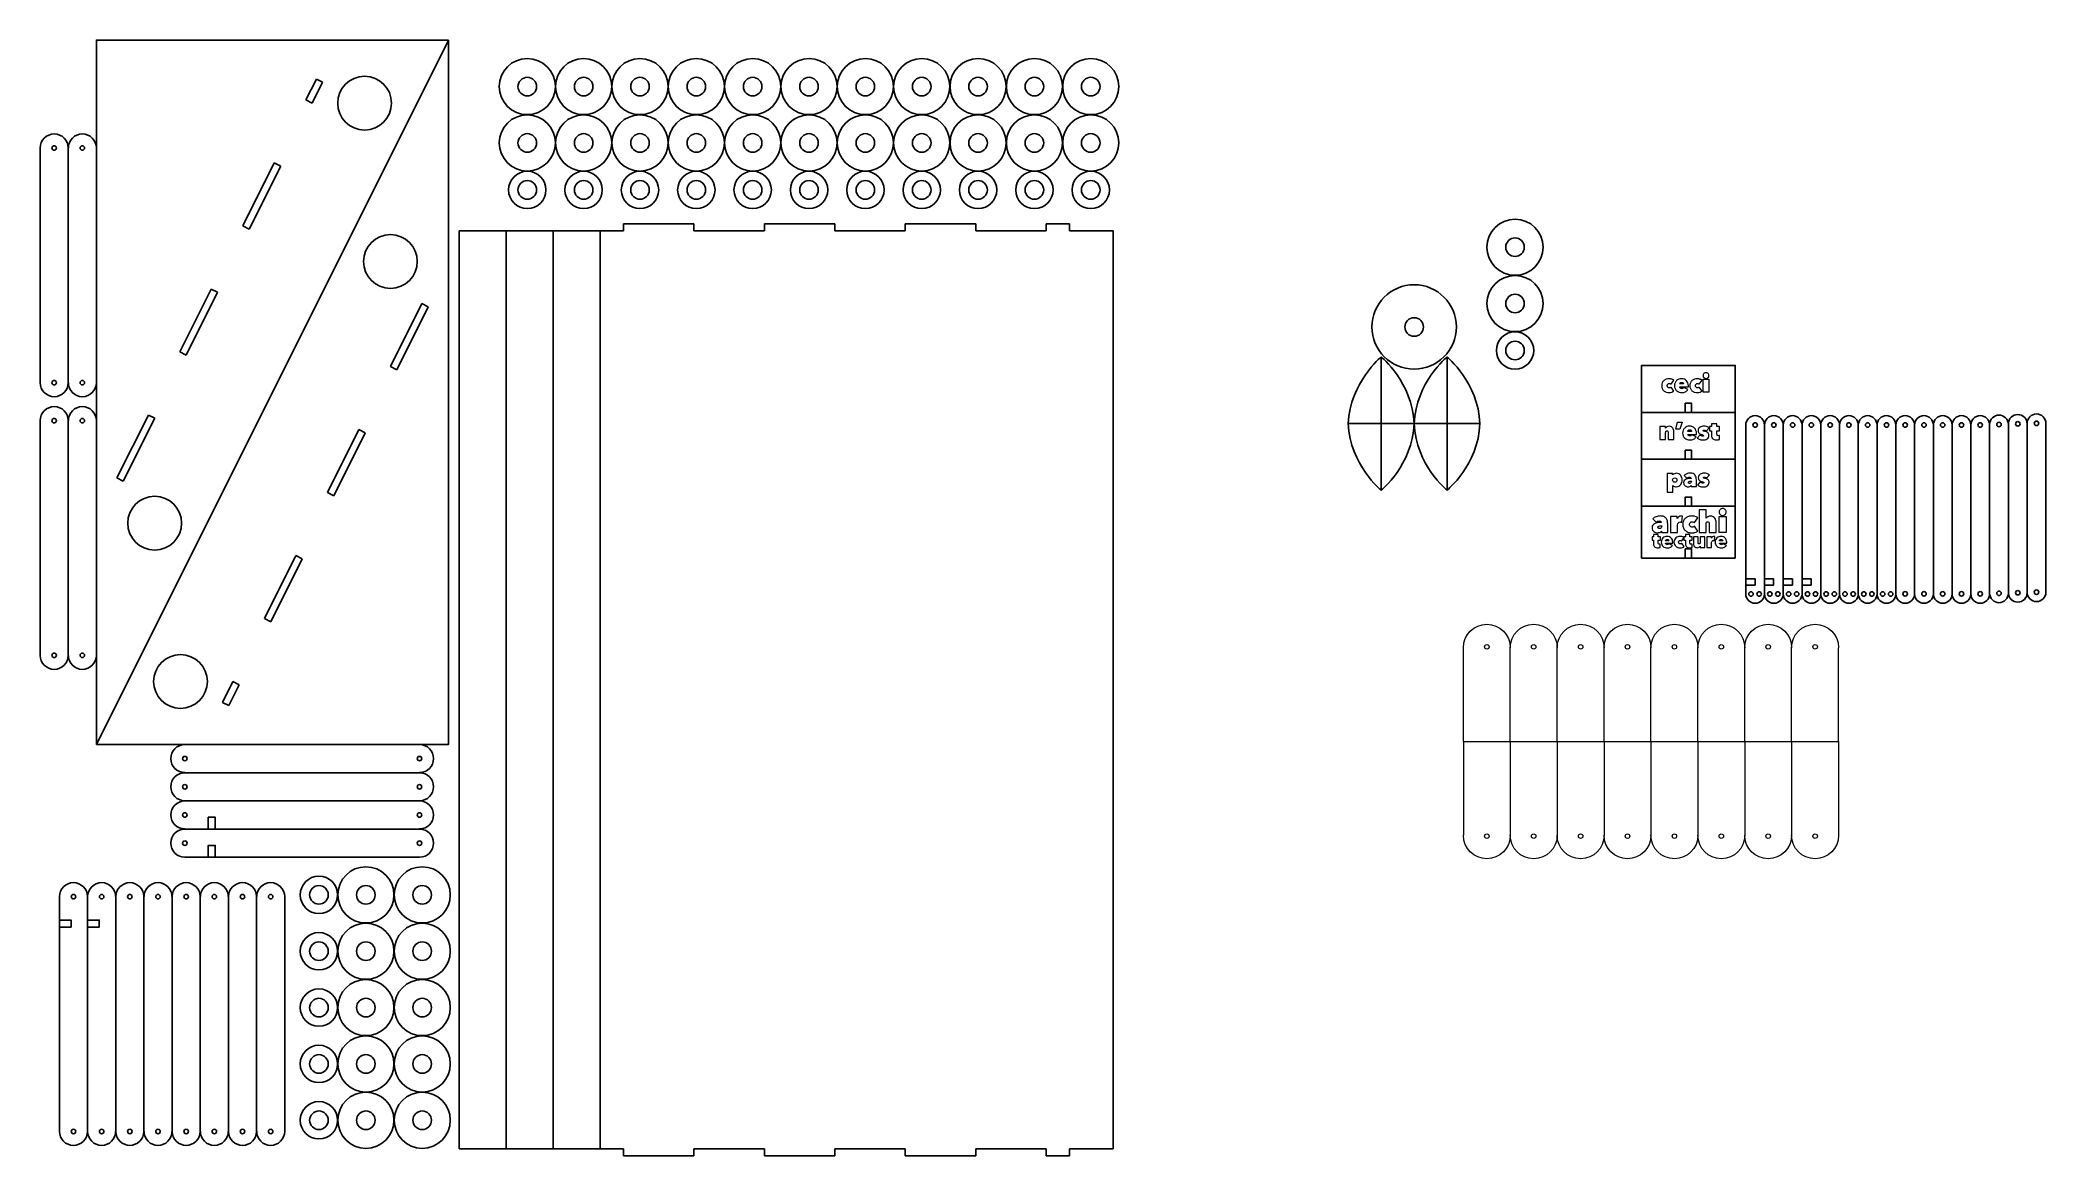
# Model space of a CAD drawing. Header units: inches. Extents: x 2.2 to 87.7, y 1.4 to 49.
import ezdxf

# ---------------------------------------------------------------- set-up
doc = ezdxf.new("R2010")
doc.units = ezdxf.units.IN
doc.header["$MEASUREMENT"] = 0
doc.layers.add('Layer 1', color=7, linetype='Continuous')

# ---------------------------------------------------------------- blocks, each defined once
blk = doc.blocks.new('block 2')
at = {"layer": 'Layer 1', "color": 7, "lineweight": 9, "true_color": 0xffffff}
blk.add_lwpolyline([(73.127, 34.552), (73.367, 34.552), (73.367, 34.005), (73.127, 34.005), (73.127, 34.552)], dxfattribs=at)
for points, knots in [([(71.676, 33.984), (71.629, 33.984), (71.587, 33.991), (71.548, 34.005), (71.509, 34.019), (71.475, 34.039), (71.447, 34.064), (71.419, 34.09), (71.396, 34.121), (71.38, 34.157), (71.364, 34.193), (71.357, 34.233), (71.357, 34.278), (71.357, 34.323), (71.365, 34.363), (71.381, 34.399), (71.397, 34.436), (71.42, 34.467), (71.449, 34.492), (71.478, 34.518), (71.512, 34.538), (71.551, 34.552), (71.591, 34.566), (71.633, 34.572), (71.679, 34.572), (71.697, 34.572), (71.716, 34.571), (71.735, 34.568), (71.754, 34.565), (71.773, 34.56), (71.79, 34.555), (71.808, 34.549), (71.824, 34.543), (71.839, 34.536), (71.854, 34.529), (71.867, 34.522), (71.877, 34.513), (71.877, 34.513), (71.758, 34.341), (71.758, 34.341), (71.749, 34.35), (71.738, 34.357), (71.725, 34.362), (71.711, 34.367), (71.698, 34.37), (71.686, 34.37), (71.674, 34.37), (71.663, 34.368), (71.652, 34.364), (71.641, 34.36), (71.631, 34.354), (71.622, 34.346), (71.613, 34.338), (71.606, 34.329), (71.601, 34.317), (71.595, 34.306), (71.593, 34.293), (71.593, 34.277), (71.593, 34.262), (71.595, 34.249), (71.601, 34.237), (71.606, 34.226), (71.613, 34.217), (71.622, 34.209), (71.631, 34.202), (71.641, 34.196), (71.652, 34.193), (71.663, 34.189), (71.674, 34.187), (71.686, 34.187), (71.7, 34.187), (71.713, 34.19), (71.727, 34.195), (71.74, 34.2), (71.75, 34.207), (71.759, 34.216), (71.759, 34.216), (71.879, 34.048), (71.879, 34.048), (71.856, 34.03), (71.827, 34.015), (71.79, 34.003), (71.754, 33.99), (71.716, 33.984), (71.676, 33.984)], [0, 0, 0, 0, 1, 1, 1, 2, 2, 2, 3, 3, 3, 4, 4, 4, 5, 5, 5, 6, 6, 6, 7, 7, 7, 8, 8, 8, 9, 9, 9, 10, 10, 10, 11, 11, 11, 12, 12, 12, 13, 13, 13, 14, 14, 14, 15, 15, 15, 16, 16, 16, 17, 17, 17, 18, 18, 18, 19, 19, 19, 20, 20, 20, 21, 21, 21, 22, 22, 22, 23, 23, 23, 24, 24, 24, 25, 25, 25, 26, 26, 26, 27, 27, 27, 28, 28, 28, 28]), ([(72.496, 34.273), (72.496, 34.264), (72.495, 34.255), (72.495, 34.246), (72.495, 34.236), (72.494, 34.229), (72.493, 34.222), (72.493, 34.222), (72.126, 34.222), (72.126, 34.222), (72.126, 34.213), (72.13, 34.204), (72.135, 34.196), (72.141, 34.189), (72.149, 34.182), (72.157, 34.177), (72.166, 34.171), (72.176, 34.167), (72.186, 34.164), (72.197, 34.161), (72.208, 34.16), (72.219, 34.16), (72.241, 34.16), (72.26, 34.164), (72.275, 34.172), (72.29, 34.18), (72.301, 34.189), (72.309, 34.198), (72.309, 34.198), (72.479, 34.112), (72.479, 34.112), (72.455, 34.073), (72.419, 34.041), (72.373, 34.019), (72.327, 33.996), (72.274, 33.984), (72.213, 33.984), (72.173, 33.984), (72.135, 33.991), (72.097, 34.003), (72.06, 34.015), (72.027, 34.034), (71.998, 34.059), (71.97, 34.083), (71.946, 34.114), (71.929, 34.151), (71.912, 34.187), (71.903, 34.23), (71.903, 34.278), (71.903, 34.323), (71.911, 34.364), (71.927, 34.4), (71.943, 34.437), (71.965, 34.468), (71.992, 34.493), (72.019, 34.518), (72.052, 34.538), (72.089, 34.552), (72.126, 34.566), (72.165, 34.572), (72.208, 34.572), (72.251, 34.572), (72.29, 34.565), (72.325, 34.55), (72.36, 34.535), (72.391, 34.514), (72.416, 34.488), (72.441, 34.461), (72.461, 34.429), (72.475, 34.393), (72.489, 34.356), (72.496, 34.316), (72.496, 34.273)], [0, 0, 0, 0, 1, 1, 1, 2, 2, 2, 3, 3, 3, 4, 4, 4, 5, 5, 5, 6, 6, 6, 7, 7, 7, 8, 8, 8, 9, 9, 9, 10, 10, 10, 11, 11, 11, 12, 12, 12, 13, 13, 13, 14, 14, 14, 15, 15, 15, 16, 16, 16, 17, 17, 17, 18, 18, 18, 19, 19, 19, 20, 20, 20, 21, 21, 21, 22, 22, 22, 23, 23, 23, 24, 24, 24, 24]), ([(72.289, 34.351), (72.289, 34.371), (72.282, 34.386), (72.267, 34.399), (72.253, 34.411), (72.234, 34.418), (72.21, 34.418), (72.183, 34.418), (72.163, 34.41), (72.148, 34.396), (72.134, 34.381), (72.126, 34.366), (72.123, 34.351), (72.123, 34.351), (72.289, 34.351), (72.289, 34.351)], [0, 0, 0, 0, 1, 1, 1, 2, 2, 2, 3, 3, 3, 4, 4, 4, 5, 5, 5, 5]), ([(72.877, 33.984), (72.83, 33.984), (72.788, 33.991), (72.749, 34.005), (72.71, 34.019), (72.677, 34.039), (72.648, 34.064), (72.62, 34.09), (72.598, 34.121), (72.582, 34.157), (72.566, 34.193), (72.558, 34.233), (72.558, 34.278), (72.558, 34.323), (72.566, 34.363), (72.582, 34.399), (72.599, 34.436), (72.621, 34.467), (72.65, 34.492), (72.679, 34.518), (72.714, 34.538), (72.753, 34.552), (72.792, 34.566), (72.834, 34.572), (72.88, 34.572), (72.899, 34.572), (72.918, 34.571), (72.937, 34.568), (72.956, 34.565), (72.974, 34.56), (72.992, 34.555), (73.009, 34.549), (73.026, 34.543), (73.041, 34.536), (73.055, 34.529), (73.068, 34.522), (73.079, 34.513), (73.079, 34.513), (72.959, 34.341), (72.959, 34.341), (72.951, 34.35), (72.94, 34.357), (72.926, 34.362), (72.913, 34.367), (72.9, 34.37), (72.887, 34.37), (72.875, 34.37), (72.864, 34.368), (72.853, 34.364), (72.842, 34.36), (72.832, 34.354), (72.823, 34.346), (72.815, 34.338), (72.808, 34.329), (72.802, 34.317), (72.797, 34.306), (72.794, 34.293), (72.794, 34.277), (72.794, 34.262), (72.797, 34.249), (72.802, 34.237), (72.808, 34.226), (72.815, 34.217), (72.823, 34.209), (72.832, 34.202), (72.842, 34.196), (72.853, 34.193), (72.864, 34.189), (72.875, 34.187), (72.887, 34.187), (72.901, 34.187), (72.915, 34.19), (72.928, 34.195), (72.941, 34.2), (72.952, 34.207), (72.96, 34.216), (72.96, 34.216), (73.081, 34.048), (73.081, 34.048), (73.058, 34.03), (73.028, 34.015), (72.992, 34.003), (72.955, 33.99), (72.917, 33.984), (72.877, 33.984)], [0, 0, 0, 0, 1, 1, 1, 2, 2, 2, 3, 3, 3, 4, 4, 4, 5, 5, 5, 6, 6, 6, 7, 7, 7, 8, 8, 8, 9, 9, 9, 10, 10, 10, 11, 11, 11, 12, 12, 12, 13, 13, 13, 14, 14, 14, 15, 15, 15, 16, 16, 16, 17, 17, 17, 18, 18, 18, 19, 19, 19, 20, 20, 20, 21, 21, 21, 22, 22, 22, 23, 23, 23, 24, 24, 24, 25, 25, 25, 26, 26, 26, 27, 27, 27, 28, 28, 28, 28]), ([(73.123, 34.71), (73.123, 34.726), (73.126, 34.742), (73.133, 34.757), (73.14, 34.772), (73.149, 34.785), (73.16, 34.796), (73.172, 34.807), (73.185, 34.816), (73.2, 34.822), (73.215, 34.829), (73.232, 34.832), (73.249, 34.832), (73.266, 34.832), (73.281, 34.829), (73.296, 34.822), (73.31, 34.816), (73.323, 34.807), (73.335, 34.796), (73.346, 34.785), (73.355, 34.772), (73.362, 34.757), (73.368, 34.742), (73.372, 34.726), (73.372, 34.71), (73.372, 34.692), (73.368, 34.676), (73.362, 34.661), (73.355, 34.646), (73.346, 34.634), (73.335, 34.623), (73.323, 34.612), (73.31, 34.604), (73.296, 34.597), (73.281, 34.591), (73.266, 34.588), (73.249, 34.588), (73.232, 34.588), (73.215, 34.591), (73.2, 34.597), (73.185, 34.604), (73.172, 34.612), (73.16, 34.623), (73.149, 34.634), (73.14, 34.646), (73.133, 34.661), (73.126, 34.676), (73.123, 34.692), (73.123, 34.71)], [0, 0, 0, 0, 1, 1, 1, 2, 2, 2, 3, 3, 3, 4, 4, 4, 5, 5, 5, 6, 6, 6, 7, 7, 7, 8, 8, 8, 9, 9, 9, 10, 10, 10, 11, 11, 11, 12, 12, 12, 13, 13, 13, 14, 14, 14, 15, 15, 15, 16, 16, 16, 16])]:
    blk.add_open_spline(points, degree=3, knots=knots, dxfattribs=at)
blk = doc.blocks.new('block 3')
at = {"layer": 'Layer 1', "color": 7, "lineweight": 9, "true_color": 0xffffff}
blk.add_lwpolyline([(72.234, 32.72), (72.131, 32.427), (71.961, 32.427), (72.038, 32.72), (72.234, 32.72)], dxfattribs=at)
for points, knots in [([(71.285, 32.531), (71.285, 32.531), (71.519, 32.531), (71.519, 32.531), (71.519, 32.531), (71.519, 32.47), (71.519, 32.47), (71.519, 32.47), (71.521, 32.47), (71.521, 32.47), (71.535, 32.49), (71.556, 32.508), (71.583, 32.523), (71.61, 32.538), (71.641, 32.545), (71.677, 32.545), (71.715, 32.545), (71.746, 32.538), (71.771, 32.524), (71.797, 32.511), (71.817, 32.493), (71.832, 32.471), (71.846, 32.449), (71.857, 32.425), (71.863, 32.398), (71.869, 32.371), (71.871, 32.344), (71.871, 32.317), (71.871, 32.317), (71.871, 31.984), (71.871, 31.984), (71.871, 31.984), (71.631, 31.984), (71.631, 31.984), (71.631, 31.984), (71.631, 32.275), (71.631, 32.275), (71.631, 32.303), (71.627, 32.322), (71.618, 32.333), (71.61, 32.344), (71.597, 32.35), (71.579, 32.35), (71.563, 32.35), (71.551, 32.343), (71.54, 32.331), (71.53, 32.318), (71.525, 32.299), (71.525, 32.275), (71.525, 32.275), (71.525, 31.984), (71.525, 31.984), (71.525, 31.984), (71.285, 31.984), (71.285, 31.984), (71.285, 31.984), (71.285, 32.531), (71.285, 32.531)], [0, 0, 0, 0, 1, 1, 1, 2, 2, 2, 3, 3, 3, 4, 4, 4, 5, 5, 5, 6, 6, 6, 7, 7, 7, 8, 8, 8, 9, 9, 9, 10, 10, 10, 11, 11, 11, 12, 12, 12, 13, 13, 13, 14, 14, 14, 15, 15, 15, 16, 16, 16, 17, 17, 17, 18, 18, 18, 19, 19, 19, 19]), ([(72.841, 32.252), (72.841, 32.243), (72.841, 32.234), (72.841, 32.225), (72.84, 32.215), (72.84, 32.207), (72.839, 32.201), (72.839, 32.201), (72.471, 32.201), (72.471, 32.201), (72.472, 32.192), (72.475, 32.183), (72.481, 32.175), (72.487, 32.168), (72.494, 32.161), (72.503, 32.155), (72.511, 32.15), (72.521, 32.146), (72.532, 32.143), (72.543, 32.14), (72.554, 32.139), (72.565, 32.139), (72.587, 32.139), (72.605, 32.143), (72.62, 32.151), (72.635, 32.159), (72.646, 32.168), (72.654, 32.177), (72.654, 32.177), (72.824, 32.091), (72.824, 32.091), (72.8, 32.052), (72.765, 32.02), (72.719, 31.998), (72.673, 31.975), (72.619, 31.963), (72.558, 31.963), (72.519, 31.963), (72.48, 31.969), (72.443, 31.982), (72.406, 31.994), (72.372, 32.013), (72.344, 32.038), (72.315, 32.062), (72.292, 32.093), (72.275, 32.13), (72.257, 32.166), (72.249, 32.209), (72.249, 32.257), (72.249, 32.302), (72.257, 32.343), (72.273, 32.379), (72.289, 32.416), (72.31, 32.447), (72.338, 32.472), (72.365, 32.497), (72.397, 32.517), (72.434, 32.531), (72.471, 32.545), (72.511, 32.551), (72.553, 32.551), (72.596, 32.551), (72.635, 32.544), (72.671, 32.529), (72.706, 32.514), (72.736, 32.493), (72.762, 32.467), (72.787, 32.44), (72.806, 32.408), (72.82, 32.372), (72.834, 32.335), (72.841, 32.295), (72.841, 32.252)], [0, 0, 0, 0, 1, 1, 1, 2, 2, 2, 3, 3, 3, 4, 4, 4, 5, 5, 5, 6, 6, 6, 7, 7, 7, 8, 8, 8, 9, 9, 9, 10, 10, 10, 11, 11, 11, 12, 12, 12, 13, 13, 13, 14, 14, 14, 15, 15, 15, 16, 16, 16, 17, 17, 17, 18, 18, 18, 19, 19, 19, 20, 20, 20, 21, 21, 21, 22, 22, 22, 23, 23, 23, 24, 24, 24, 24]), ([(73.372, 32.158), (73.372, 32.121), (73.364, 32.09), (73.349, 32.065), (73.333, 32.04), (73.314, 32.02), (73.29, 32.005), (73.266, 31.99), (73.24, 31.98), (73.212, 31.973), (73.183, 31.967), (73.156, 31.963), (73.131, 31.963), (73.084, 31.963), (73.038, 31.97), (72.992, 31.984), (72.947, 31.997), (72.908, 32.016), (72.874, 32.041), (72.874, 32.041), (72.992, 32.177), (72.992, 32.177), (73.008, 32.162), (73.028, 32.15), (73.05, 32.14), (73.073, 32.131), (73.095, 32.126), (73.115, 32.126), (73.124, 32.126), (73.131, 32.128), (73.139, 32.131), (73.146, 32.134), (73.15, 32.14), (73.15, 32.148), (73.15, 32.157), (73.143, 32.164), (73.13, 32.17), (73.118, 32.175), (73.095, 32.181), (73.063, 32.189), (73.046, 32.193), (73.028, 32.199), (73.01, 32.207), (72.992, 32.215), (72.976, 32.225), (72.961, 32.239), (72.946, 32.252), (72.934, 32.268), (72.924, 32.287), (72.914, 32.306), (72.91, 32.329), (72.91, 32.355), (72.91, 32.39), (72.917, 32.421), (72.933, 32.445), (72.949, 32.47), (72.968, 32.491), (72.992, 32.506), (73.016, 32.522), (73.042, 32.533), (73.07, 32.541), (73.098, 32.548), (73.125, 32.551), (73.15, 32.551), (73.192, 32.551), (73.234, 32.545), (73.275, 32.533), (73.317, 32.52), (73.354, 32.503), (73.388, 32.481), (73.388, 32.481), (73.275, 32.347), (73.275, 32.347), (73.258, 32.358), (73.24, 32.366), (73.222, 32.373), (73.204, 32.379), (73.187, 32.382), (73.169, 32.382), (73.158, 32.382), (73.148, 32.381), (73.14, 32.377), (73.133, 32.374), (73.129, 32.368), (73.129, 32.359), (73.129, 32.352), (73.133, 32.347), (73.142, 32.343), (73.15, 32.339), (73.17, 32.334), (73.201, 32.328), (73.223, 32.324), (73.244, 32.317), (73.264, 32.309), (73.284, 32.3), (73.303, 32.289), (73.319, 32.276), (73.335, 32.262), (73.348, 32.246), (73.358, 32.226), (73.367, 32.207), (73.372, 32.184), (73.372, 32.158)], [0, 0, 0, 0, 1, 1, 1, 2, 2, 2, 3, 3, 3, 4, 4, 4, 5, 5, 5, 6, 6, 6, 7, 7, 7, 8, 8, 8, 9, 9, 9, 10, 10, 10, 11, 11, 11, 12, 12, 12, 13, 13, 13, 14, 14, 14, 15, 15, 15, 16, 16, 16, 17, 17, 17, 18, 18, 18, 19, 19, 19, 20, 20, 20, 21, 21, 21, 22, 22, 22, 23, 23, 23, 24, 24, 24, 25, 25, 25, 26, 26, 26, 27, 27, 27, 28, 28, 28, 29, 29, 29, 30, 30, 30, 31, 31, 31, 32, 32, 32, 33, 33, 33, 34, 34, 34, 34]), ([(73.696, 31.969), (73.623, 31.969), (73.569, 31.985), (73.533, 32.017), (73.498, 32.048), (73.48, 32.097), (73.48, 32.164), (73.48, 32.164), (73.48, 32.359), (73.48, 32.359), (73.48, 32.359), (73.403, 32.359), (73.403, 32.359), (73.403, 32.359), (73.403, 32.531), (73.403, 32.531), (73.403, 32.531), (73.479, 32.531), (73.479, 32.531), (73.479, 32.531), (73.479, 32.653), (73.479, 32.653), (73.479, 32.653), (73.712, 32.653), (73.712, 32.653), (73.712, 32.653), (73.712, 32.531), (73.712, 32.531), (73.712, 32.531), (73.83, 32.531), (73.83, 32.531), (73.83, 32.531), (73.83, 32.359), (73.83, 32.359), (73.83, 32.359), (73.712, 32.359), (73.712, 32.359), (73.712, 32.359), (73.712, 32.214), (73.712, 32.214), (73.712, 32.187), (73.718, 32.17), (73.729, 32.16), (73.74, 32.151), (73.756, 32.146), (73.776, 32.146), (73.784, 32.146), (73.792, 32.147), (73.8, 32.148), (73.809, 32.15), (73.815, 32.151), (73.82, 32.152), (73.82, 32.152), (73.82, 31.988), (73.82, 31.988), (73.808, 31.983), (73.79, 31.978), (73.768, 31.975), (73.745, 31.971), (73.721, 31.969), (73.696, 31.969)], [0, 0, 0, 0, 1, 1, 1, 2, 2, 2, 3, 3, 3, 4, 4, 4, 5, 5, 5, 6, 6, 6, 7, 7, 7, 8, 8, 8, 9, 9, 9, 10, 10, 10, 11, 11, 11, 12, 12, 12, 13, 13, 13, 14, 14, 14, 15, 15, 15, 16, 16, 16, 17, 17, 17, 18, 18, 18, 19, 19, 19, 20, 20, 20, 20]), ([(72.634, 32.33), (72.634, 32.349), (72.627, 32.365), (72.613, 32.378), (72.599, 32.39), (72.58, 32.397), (72.555, 32.397), (72.529, 32.397), (72.508, 32.389), (72.494, 32.375), (72.479, 32.36), (72.471, 32.345), (72.469, 32.33), (72.469, 32.33), (72.634, 32.33), (72.634, 32.33)], [0, 0, 0, 0, 1, 1, 1, 2, 2, 2, 3, 3, 3, 4, 4, 4, 5, 5, 5, 5])]:
    blk.add_open_spline(points, degree=3, knots=knots, dxfattribs=at)
blk = doc.blocks.new('block 4')
at = {"layer": 'Layer 1', "color": 7, "lineweight": 9, "true_color": 0xffffff}
for points, knots in [([(71.982, 29.966), (71.955, 29.966), (71.929, 29.971), (71.902, 29.981), (71.876, 29.991), (71.855, 30.005), (71.838, 30.023), (71.838, 30.023), (71.836, 30.023), (71.836, 30.023), (71.836, 30.023), (71.836, 29.731), (71.836, 29.731), (71.836, 29.731), (71.598, 29.731), (71.598, 29.731), (71.598, 29.731), (71.598, 30.527), (71.598, 30.527), (71.598, 30.527), (71.823, 30.527), (71.823, 30.527), (71.823, 30.527), (71.823, 30.472), (71.823, 30.472), (71.823, 30.472), (71.825, 30.472), (71.825, 30.472), (71.846, 30.495), (71.87, 30.512), (71.898, 30.524), (71.927, 30.536), (71.954, 30.542), (71.981, 30.542), (72.022, 30.542), (72.058, 30.533), (72.089, 30.517), (72.121, 30.5), (72.147, 30.478), (72.167, 30.451), (72.188, 30.424), (72.204, 30.394), (72.215, 30.36), (72.225, 30.326), (72.231, 30.291), (72.231, 30.256), (72.231, 30.22), (72.225, 30.184), (72.215, 30.15), (72.204, 30.115), (72.188, 30.084), (72.167, 30.057), (72.147, 30.029), (72.121, 30.007), (72.09, 29.991), (72.059, 29.974), (72.023, 29.966), (71.982, 29.966)], [0, 0, 0, 0, 1, 1, 1, 2, 2, 2, 3, 3, 3, 4, 4, 4, 5, 5, 5, 6, 6, 6, 7, 7, 7, 8, 8, 8, 9, 9, 9, 10, 10, 10, 11, 11, 11, 12, 12, 12, 13, 13, 13, 14, 14, 14, 15, 15, 15, 16, 16, 16, 17, 17, 17, 18, 18, 18, 19, 19, 19, 19]), ([(72.008, 30.256), (72.008, 30.28), (72.001, 30.301), (71.986, 30.319), (71.97, 30.337), (71.948, 30.346), (71.919, 30.346), (71.891, 30.346), (71.868, 30.337), (71.851, 30.319), (71.834, 30.301), (71.825, 30.28), (71.825, 30.256), (71.825, 30.23), (71.834, 30.208), (71.851, 30.19), (71.868, 30.172), (71.891, 30.163), (71.919, 30.163), (71.948, 30.163), (71.97, 30.172), (71.986, 30.19), (72.001, 30.208), (72.008, 30.23), (72.008, 30.256)], [0, 0, 0, 0, 1, 1, 1, 2, 2, 2, 3, 3, 3, 4, 4, 4, 5, 5, 5, 6, 6, 6, 7, 7, 7, 8, 8, 8, 8]), ([(72.609, 30.328), (72.609, 30.344), (72.603, 30.356), (72.592, 30.364), (72.58, 30.372), (72.565, 30.376), (72.547, 30.376), (72.524, 30.376), (72.504, 30.372), (72.484, 30.362), (72.464, 30.353), (72.447, 30.342), (72.431, 30.33), (72.431, 30.33), (72.312, 30.448), (72.312, 30.448), (72.345, 30.48), (72.385, 30.505), (72.43, 30.522), (72.476, 30.539), (72.523, 30.548), (72.572, 30.548), (72.624, 30.548), (72.666, 30.541), (72.7, 30.526), (72.734, 30.511), (72.761, 30.491), (72.781, 30.466), (72.801, 30.44), (72.815, 30.41), (72.823, 30.376), (72.831, 30.342), (72.835, 30.306), (72.835, 30.268), (72.835, 30.268), (72.835, 29.98), (72.835, 29.98), (72.835, 29.98), (72.617, 29.98), (72.617, 29.98), (72.617, 29.98), (72.617, 30.024), (72.617, 30.024), (72.617, 30.024), (72.615, 30.024), (72.615, 30.024), (72.601, 30.003), (72.582, 29.988), (72.556, 29.979), (72.53, 29.97), (72.505, 29.966), (72.481, 29.966), (72.46, 29.966), (72.438, 29.969), (72.415, 29.975), (72.393, 29.982), (72.372, 29.992), (72.354, 30.005), (72.336, 30.019), (72.321, 30.037), (72.309, 30.059), (72.297, 30.082), (72.291, 30.109), (72.291, 30.142), (72.291, 30.18), (72.301, 30.211), (72.321, 30.235), (72.34, 30.258), (72.365, 30.277), (72.396, 30.291), (72.426, 30.304), (72.461, 30.313), (72.498, 30.318), (72.536, 30.323), (72.573, 30.325), (72.609, 30.325), (72.609, 30.325), (72.609, 30.328), (72.609, 30.328)], [0, 0, 0, 0, 1, 1, 1, 2, 2, 2, 3, 3, 3, 4, 4, 4, 5, 5, 5, 6, 6, 6, 7, 7, 7, 8, 8, 8, 9, 9, 9, 10, 10, 10, 11, 11, 11, 12, 12, 12, 13, 13, 13, 14, 14, 14, 15, 15, 15, 16, 16, 16, 17, 17, 17, 18, 18, 18, 19, 19, 19, 20, 20, 20, 21, 21, 21, 22, 22, 22, 23, 23, 23, 24, 24, 24, 25, 25, 25, 26, 26, 26, 26]), ([(72.611, 30.207), (72.576, 30.207), (72.547, 30.203), (72.526, 30.196), (72.504, 30.188), (72.494, 30.174), (72.494, 30.153), (72.494, 30.145), (72.495, 30.139), (72.499, 30.134), (72.502, 30.129), (72.507, 30.124), (72.512, 30.121), (72.518, 30.117), (72.524, 30.115), (72.531, 30.113), (72.537, 30.111), (72.543, 30.11), (72.549, 30.11), (72.572, 30.11), (72.59, 30.118), (72.604, 30.132), (72.618, 30.147), (72.625, 30.165), (72.625, 30.188), (72.625, 30.188), (72.625, 30.207), (72.625, 30.207), (72.625, 30.207), (72.611, 30.207), (72.611, 30.207)], [0, 0, 0, 0, 1, 1, 1, 2, 2, 2, 3, 3, 3, 4, 4, 4, 5, 5, 5, 6, 6, 6, 7, 7, 7, 8, 8, 8, 9, 9, 9, 10, 10, 10, 10]), ([(73.38, 30.154), (73.38, 30.117), (73.372, 30.086), (73.357, 30.062), (73.341, 30.037), (73.322, 30.017), (73.298, 30.002), (73.274, 29.987), (73.248, 29.976), (73.22, 29.97), (73.192, 29.963), (73.165, 29.96), (73.139, 29.96), (73.092, 29.96), (73.046, 29.966), (73, 29.98), (72.955, 29.993), (72.916, 30.013), (72.882, 30.038), (72.882, 30.038), (73, 30.174), (73, 30.174), (73.016, 30.159), (73.036, 30.146), (73.059, 30.137), (73.081, 30.128), (73.103, 30.123), (73.123, 30.123), (73.132, 30.123), (73.14, 30.124), (73.147, 30.128), (73.154, 30.131), (73.158, 30.136), (73.158, 30.145), (73.158, 30.154), (73.151, 30.161), (73.139, 30.166), (73.126, 30.171), (73.103, 30.178), (73.072, 30.185), (73.054, 30.189), (73.037, 30.195), (73.018, 30.203), (73, 30.211), (72.984, 30.222), (72.969, 30.235), (72.954, 30.248), (72.942, 30.264), (72.932, 30.283), (72.923, 30.302), (72.918, 30.325), (72.918, 30.351), (72.918, 30.387), (72.925, 30.417), (72.941, 30.442), (72.957, 30.467), (72.976, 30.487), (73, 30.503), (73.024, 30.518), (73.05, 30.53), (73.078, 30.537), (73.106, 30.544), (73.133, 30.548), (73.158, 30.548), (73.2, 30.548), (73.242, 30.542), (73.283, 30.529), (73.325, 30.517), (73.362, 30.499), (73.396, 30.477), (73.396, 30.477), (73.283, 30.343), (73.283, 30.343), (73.266, 30.354), (73.249, 30.363), (73.231, 30.369), (73.213, 30.375), (73.195, 30.378), (73.177, 30.378), (73.166, 30.378), (73.156, 30.377), (73.148, 30.374), (73.141, 30.371), (73.137, 30.365), (73.137, 30.356), (73.137, 30.349), (73.141, 30.343), (73.15, 30.34), (73.158, 30.336), (73.178, 30.331), (73.209, 30.324), (73.231, 30.32), (73.252, 30.314), (73.272, 30.305), (73.292, 30.297), (73.311, 30.285), (73.327, 30.272), (73.343, 30.258), (73.356, 30.242), (73.366, 30.223), (73.375, 30.203), (73.38, 30.18), (73.38, 30.154)], [0, 0, 0, 0, 1, 1, 1, 2, 2, 2, 3, 3, 3, 4, 4, 4, 5, 5, 5, 6, 6, 6, 7, 7, 7, 8, 8, 8, 9, 9, 9, 10, 10, 10, 11, 11, 11, 12, 12, 12, 13, 13, 13, 14, 14, 14, 15, 15, 15, 16, 16, 16, 17, 17, 17, 18, 18, 18, 19, 19, 19, 20, 20, 20, 21, 21, 21, 22, 22, 22, 23, 23, 23, 24, 24, 24, 25, 25, 25, 26, 26, 26, 27, 27, 27, 28, 28, 28, 29, 29, 29, 30, 30, 30, 31, 31, 31, 32, 32, 32, 33, 33, 33, 34, 34, 34, 34])]:
    blk.add_open_spline(points, degree=3, knots=knots, dxfattribs=at)
blk = doc.blocks.new('block 5')
at = {"layer": 'Layer 1', "color": 7, "lineweight": 9, "true_color": 0xffffff}
blk.add_lwpolyline([(73.809, 28.696), (74.105, 28.696), (74.105, 28.024), (73.809, 28.024), (73.809, 28.696)], dxfattribs=at)
for points, knots in [([(71.339, 28.451), (71.339, 28.471), (71.332, 28.486), (71.318, 28.496), (71.304, 28.506), (71.285, 28.511), (71.262, 28.511), (71.235, 28.511), (71.209, 28.505), (71.185, 28.494), (71.16, 28.482), (71.139, 28.469), (71.12, 28.453), (71.12, 28.453), (70.973, 28.599), (70.973, 28.599), (71.014, 28.638), (71.062, 28.669), (71.119, 28.69), (71.175, 28.711), (71.233, 28.722), (71.293, 28.722), (71.357, 28.722), (71.409, 28.713), (71.451, 28.695), (71.493, 28.677), (71.526, 28.652), (71.55, 28.621), (71.575, 28.589), (71.592, 28.553), (71.601, 28.511), (71.611, 28.469), (71.616, 28.425), (71.616, 28.378), (71.616, 28.378), (71.616, 28.024), (71.616, 28.024), (71.616, 28.024), (71.349, 28.024), (71.349, 28.024), (71.349, 28.024), (71.349, 28.077), (71.349, 28.077), (71.349, 28.077), (71.346, 28.077), (71.346, 28.077), (71.329, 28.052), (71.305, 28.033), (71.273, 28.022), (71.242, 28.011), (71.211, 28.006), (71.181, 28.006), (71.155, 28.006), (71.128, 28.01), (71.1, 28.017), (71.073, 28.025), (71.047, 28.037), (71.025, 28.054), (71.002, 28.071), (70.984, 28.094), (70.969, 28.121), (70.955, 28.148), (70.947, 28.182), (70.947, 28.222), (70.947, 28.269), (70.959, 28.307), (70.984, 28.336), (71.008, 28.366), (71.039, 28.389), (71.077, 28.405), (71.114, 28.422), (71.156, 28.433), (71.202, 28.439), (71.249, 28.445), (71.294, 28.448), (71.339, 28.448), (71.339, 28.448), (71.339, 28.451), (71.339, 28.451)], [0, 0, 0, 0, 1, 1, 1, 2, 2, 2, 3, 3, 3, 4, 4, 4, 5, 5, 5, 6, 6, 6, 7, 7, 7, 8, 8, 8, 9, 9, 9, 10, 10, 10, 11, 11, 11, 12, 12, 12, 13, 13, 13, 14, 14, 14, 15, 15, 15, 16, 16, 16, 17, 17, 17, 18, 18, 18, 19, 19, 19, 20, 20, 20, 21, 21, 21, 22, 22, 22, 23, 23, 23, 24, 24, 24, 25, 25, 25, 26, 26, 26, 26]), ([(71.341, 28.302), (71.298, 28.302), (71.263, 28.298), (71.236, 28.288), (71.21, 28.279), (71.197, 28.262), (71.197, 28.236), (71.197, 28.227), (71.199, 28.219), (71.203, 28.212), (71.207, 28.206), (71.213, 28.201), (71.22, 28.196), (71.227, 28.192), (71.234, 28.189), (71.242, 28.187), (71.25, 28.185), (71.258, 28.184), (71.265, 28.184), (71.293, 28.184), (71.315, 28.192), (71.332, 28.21), (71.349, 28.228), (71.358, 28.251), (71.358, 28.279), (71.358, 28.279), (71.358, 28.302), (71.358, 28.302), (71.358, 28.302), (71.341, 28.302), (71.341, 28.302)], [0, 0, 0, 0, 1, 1, 1, 2, 2, 2, 3, 3, 3, 4, 4, 4, 5, 5, 5, 6, 6, 6, 7, 7, 7, 8, 8, 8, 9, 9, 9, 10, 10, 10, 10]), ([(71.738, 28.696), (71.738, 28.696), (72.022, 28.696), (72.022, 28.696), (72.022, 28.696), (72.022, 28.62), (72.022, 28.62), (72.022, 28.62), (72.024, 28.62), (72.024, 28.62), (72.039, 28.647), (72.06, 28.669), (72.089, 28.687), (72.117, 28.705), (72.151, 28.714), (72.189, 28.714), (72.212, 28.714), (72.231, 28.712), (72.245, 28.708), (72.245, 28.708), (72.222, 28.457), (72.222, 28.457), (72.213, 28.46), (72.202, 28.462), (72.191, 28.463), (72.179, 28.464), (72.169, 28.465), (72.16, 28.465), (72.121, 28.465), (72.091, 28.454), (72.068, 28.432), (72.045, 28.409), (72.033, 28.382), (72.033, 28.35), (72.033, 28.35), (72.033, 28.024), (72.033, 28.024), (72.033, 28.024), (71.738, 28.024), (71.738, 28.024), (71.738, 28.024), (71.738, 28.696), (71.738, 28.696)], [0, 0, 0, 0, 1, 1, 1, 2, 2, 2, 3, 3, 3, 4, 4, 4, 5, 5, 5, 6, 6, 6, 7, 7, 7, 8, 8, 8, 9, 9, 9, 10, 10, 10, 11, 11, 11, 12, 12, 12, 13, 13, 13, 14, 14, 14, 14]), ([(72.649, 27.998), (72.592, 27.998), (72.54, 28.007), (72.492, 28.024), (72.444, 28.041), (72.403, 28.065), (72.368, 28.097), (72.333, 28.128), (72.306, 28.166), (72.286, 28.21), (72.267, 28.255), (72.257, 28.305), (72.257, 28.36), (72.257, 28.415), (72.267, 28.464), (72.287, 28.509), (72.307, 28.554), (72.335, 28.592), (72.371, 28.623), (72.406, 28.655), (72.448, 28.679), (72.497, 28.696), (72.545, 28.713), (72.597, 28.722), (72.653, 28.722), (72.676, 28.722), (72.7, 28.72), (72.723, 28.716), (72.746, 28.712), (72.769, 28.707), (72.791, 28.7), (72.812, 28.693), (72.833, 28.686), (72.851, 28.677), (72.869, 28.669), (72.885, 28.659), (72.898, 28.649), (72.898, 28.649), (72.75, 28.437), (72.75, 28.437), (72.74, 28.448), (72.727, 28.457), (72.71, 28.463), (72.694, 28.469), (72.678, 28.473), (72.662, 28.473), (72.648, 28.473), (72.634, 28.47), (72.62, 28.465), (72.606, 28.461), (72.594, 28.454), (72.584, 28.444), (72.573, 28.434), (72.564, 28.422), (72.557, 28.408), (72.55, 28.394), (72.547, 28.377), (72.547, 28.359), (72.547, 28.34), (72.55, 28.324), (72.557, 28.31), (72.564, 28.295), (72.573, 28.284), (72.584, 28.275), (72.594, 28.266), (72.606, 28.259), (72.62, 28.255), (72.634, 28.25), (72.648, 28.247), (72.662, 28.247), (72.679, 28.247), (72.696, 28.251), (72.712, 28.257), (72.728, 28.263), (72.741, 28.272), (72.752, 28.283), (72.752, 28.283), (72.9, 28.077), (72.9, 28.077), (72.872, 28.055), (72.836, 28.036), (72.791, 28.021), (72.746, 28.006), (72.699, 27.998), (72.649, 27.998)], [0, 0, 0, 0, 1, 1, 1, 2, 2, 2, 3, 3, 3, 4, 4, 4, 5, 5, 5, 6, 6, 6, 7, 7, 7, 8, 8, 8, 9, 9, 9, 10, 10, 10, 11, 11, 11, 12, 12, 12, 13, 13, 13, 14, 14, 14, 15, 15, 15, 16, 16, 16, 17, 17, 17, 18, 18, 18, 19, 19, 19, 20, 20, 20, 21, 21, 21, 22, 22, 22, 23, 23, 23, 24, 24, 24, 25, 25, 25, 26, 26, 26, 27, 27, 27, 28, 28, 28, 28]), ([(73.438, 28.714), (73.485, 28.714), (73.523, 28.706), (73.555, 28.689), (73.586, 28.672), (73.61, 28.65), (73.628, 28.623), (73.647, 28.596), (73.659, 28.566), (73.667, 28.533), (73.674, 28.499), (73.678, 28.466), (73.678, 28.433), (73.678, 28.433), (73.678, 28.024), (73.678, 28.024), (73.678, 28.024), (73.382, 28.024), (73.382, 28.024), (73.382, 28.024), (73.382, 28.382), (73.382, 28.382), (73.382, 28.416), (73.377, 28.44), (73.366, 28.453), (73.355, 28.467), (73.339, 28.474), (73.318, 28.474), (73.301, 28.474), (73.286, 28.466), (73.272, 28.451), (73.258, 28.437), (73.252, 28.413), (73.252, 28.38), (73.252, 28.38), (73.252, 28.024), (73.252, 28.024), (73.252, 28.024), (72.956, 28.024), (72.956, 28.024), (72.956, 28.024), (72.956, 28.99), (72.956, 28.99), (72.956, 28.99), (73.252, 28.99), (73.252, 28.99), (73.252, 28.99), (73.252, 28.622), (73.252, 28.622), (73.252, 28.622), (73.254, 28.622), (73.254, 28.622), (73.271, 28.647), (73.295, 28.668), (73.327, 28.687), (73.358, 28.705), (73.395, 28.714), (73.438, 28.714)], [0, 0, 0, 0, 1, 1, 1, 2, 2, 2, 3, 3, 3, 4, 4, 4, 5, 5, 5, 6, 6, 6, 7, 7, 7, 8, 8, 8, 9, 9, 9, 10, 10, 10, 11, 11, 11, 12, 12, 12, 13, 13, 13, 14, 14, 14, 15, 15, 15, 16, 16, 16, 17, 17, 17, 18, 18, 18, 19, 19, 19, 19]), ([(73.804, 28.891), (73.804, 28.911), (73.808, 28.931), (73.816, 28.949), (73.824, 28.967), (73.835, 28.983), (73.85, 28.997), (73.864, 29.01), (73.88, 29.021), (73.899, 29.029), (73.918, 29.038), (73.938, 29.042), (73.959, 29.042), (73.979, 29.042), (73.999, 29.038), (74.016, 29.029), (74.034, 29.021), (74.05, 29.01), (74.064, 28.997), (74.078, 28.983), (74.09, 28.967), (74.098, 28.949), (74.106, 28.931), (74.11, 28.911), (74.11, 28.891), (74.11, 28.869), (74.106, 28.85), (74.098, 28.831), (74.09, 28.813), (74.078, 28.797), (74.064, 28.784), (74.05, 28.771), (74.034, 28.76), (74.016, 28.753), (73.999, 28.745), (73.979, 28.741), (73.959, 28.741), (73.938, 28.741), (73.918, 28.745), (73.899, 28.753), (73.88, 28.76), (73.864, 28.771), (73.85, 28.784), (73.835, 28.797), (73.824, 28.813), (73.816, 28.831), (73.808, 28.85), (73.804, 28.869), (73.804, 28.891)], [0, 0, 0, 0, 1, 1, 1, 2, 2, 2, 3, 3, 3, 4, 4, 4, 5, 5, 5, 6, 6, 6, 7, 7, 7, 8, 8, 8, 9, 9, 9, 10, 10, 10, 11, 11, 11, 12, 12, 12, 13, 13, 13, 14, 14, 14, 15, 15, 15, 16, 16, 16, 16]), ([(71.191, 27.366), (71.13, 27.366), (71.085, 27.379), (71.055, 27.406), (71.026, 27.432), (71.011, 27.473), (71.011, 27.528), (71.011, 27.528), (71.011, 27.69), (71.011, 27.69), (71.011, 27.69), (70.947, 27.69), (70.947, 27.69), (70.947, 27.69), (70.947, 27.832), (70.947, 27.832), (70.947, 27.832), (71.01, 27.832), (71.01, 27.832), (71.01, 27.832), (71.01, 27.934), (71.01, 27.934), (71.01, 27.934), (71.204, 27.934), (71.204, 27.934), (71.204, 27.934), (71.204, 27.832), (71.204, 27.832), (71.204, 27.832), (71.302, 27.832), (71.302, 27.832), (71.302, 27.832), (71.302, 27.69), (71.302, 27.69), (71.302, 27.69), (71.204, 27.69), (71.204, 27.69), (71.204, 27.69), (71.204, 27.569), (71.204, 27.569), (71.204, 27.547), (71.208, 27.533), (71.218, 27.525), (71.227, 27.517), (71.24, 27.513), (71.257, 27.513), (71.263, 27.513), (71.27, 27.514), (71.277, 27.515), (71.284, 27.516), (71.289, 27.517), (71.293, 27.518), (71.293, 27.518), (71.293, 27.382), (71.293, 27.382), (71.283, 27.377), (71.268, 27.374), (71.25, 27.371), (71.231, 27.368), (71.211, 27.366), (71.191, 27.366)], [0, 0, 0, 0, 1, 1, 1, 2, 2, 2, 3, 3, 3, 4, 4, 4, 5, 5, 5, 6, 6, 6, 7, 7, 7, 8, 8, 8, 9, 9, 9, 10, 10, 10, 11, 11, 11, 12, 12, 12, 13, 13, 13, 14, 14, 14, 15, 15, 15, 16, 16, 16, 17, 17, 17, 18, 18, 18, 19, 19, 19, 20, 20, 20, 20]), ([(71.83, 27.601), (71.83, 27.594), (71.83, 27.586), (71.829, 27.578), (71.829, 27.57), (71.829, 27.564), (71.828, 27.559), (71.828, 27.559), (71.523, 27.559), (71.523, 27.559), (71.523, 27.551), (71.526, 27.544), (71.531, 27.537), (71.536, 27.531), (71.542, 27.525), (71.549, 27.521), (71.556, 27.516), (71.564, 27.513), (71.573, 27.511), (71.582, 27.508), (71.591, 27.507), (71.6, 27.507), (71.619, 27.507), (71.634, 27.51), (71.647, 27.517), (71.659, 27.524), (71.668, 27.531), (71.675, 27.539), (71.675, 27.539), (71.816, 27.467), (71.816, 27.467), (71.796, 27.435), (71.767, 27.409), (71.729, 27.39), (71.69, 27.371), (71.646, 27.361), (71.595, 27.361), (71.562, 27.361), (71.531, 27.366), (71.499, 27.377), (71.468, 27.387), (71.441, 27.403), (71.417, 27.423), (71.393, 27.443), (71.374, 27.469), (71.36, 27.499), (71.345, 27.53), (71.338, 27.565), (71.338, 27.605), (71.338, 27.643), (71.345, 27.677), (71.358, 27.707), (71.371, 27.737), (71.389, 27.763), (71.412, 27.784), (71.435, 27.805), (71.461, 27.821), (71.492, 27.832), (71.523, 27.844), (71.556, 27.85), (71.591, 27.85), (71.627, 27.85), (71.659, 27.843), (71.688, 27.831), (71.718, 27.819), (71.743, 27.801), (71.764, 27.779), (71.785, 27.757), (71.801, 27.731), (71.813, 27.7), (71.824, 27.67), (71.83, 27.637), (71.83, 27.601)], [0, 0, 0, 0, 1, 1, 1, 2, 2, 2, 3, 3, 3, 4, 4, 4, 5, 5, 5, 6, 6, 6, 7, 7, 7, 8, 8, 8, 9, 9, 9, 10, 10, 10, 11, 11, 11, 12, 12, 12, 13, 13, 13, 14, 14, 14, 15, 15, 15, 16, 16, 16, 17, 17, 17, 18, 18, 18, 19, 19, 19, 20, 20, 20, 21, 21, 21, 22, 22, 22, 23, 23, 23, 24, 24, 24, 24]), ([(71.658, 27.666), (71.658, 27.682), (71.652, 27.695), (71.641, 27.705), (71.629, 27.716), (71.613, 27.721), (71.593, 27.721), (71.571, 27.721), (71.554, 27.715), (71.542, 27.703), (71.53, 27.691), (71.523, 27.678), (71.521, 27.666), (71.521, 27.666), (71.658, 27.666), (71.658, 27.666)], [0, 0, 0, 0, 1, 1, 1, 2, 2, 2, 3, 3, 3, 4, 4, 4, 5, 5, 5, 5]), ([(72.147, 27.361), (72.108, 27.361), (72.073, 27.367), (72.04, 27.379), (72.008, 27.39), (71.98, 27.406), (71.957, 27.428), (71.933, 27.449), (71.915, 27.475), (71.902, 27.504), (71.888, 27.534), (71.882, 27.568), (71.882, 27.605), (71.882, 27.642), (71.888, 27.676), (71.902, 27.706), (71.915, 27.736), (71.934, 27.762), (71.958, 27.783), (71.983, 27.804), (72.011, 27.821), (72.043, 27.832), (72.076, 27.844), (72.111, 27.85), (72.149, 27.85), (72.165, 27.85), (72.18, 27.848), (72.196, 27.846), (72.212, 27.843), (72.227, 27.84), (72.242, 27.835), (72.256, 27.83), (72.27, 27.825), (72.282, 27.819), (72.295, 27.814), (72.305, 27.807), (72.314, 27.8), (72.314, 27.8), (72.215, 27.657), (72.215, 27.657), (72.208, 27.665), (72.199, 27.671), (72.187, 27.675), (72.176, 27.679), (72.166, 27.681), (72.155, 27.681), (72.145, 27.681), (72.136, 27.68), (72.127, 27.677), (72.117, 27.673), (72.109, 27.669), (72.102, 27.662), (72.095, 27.655), (72.089, 27.647), (72.084, 27.638), (72.08, 27.628), (72.078, 27.617), (72.078, 27.605), (72.078, 27.592), (72.08, 27.581), (72.084, 27.571), (72.089, 27.562), (72.095, 27.554), (72.102, 27.548), (72.109, 27.542), (72.117, 27.537), (72.127, 27.534), (72.136, 27.531), (72.145, 27.53), (72.155, 27.53), (72.167, 27.53), (72.178, 27.532), (72.189, 27.536), (72.2, 27.54), (72.209, 27.546), (72.216, 27.554), (72.216, 27.554), (72.316, 27.414), (72.316, 27.414), (72.297, 27.4), (72.272, 27.387), (72.242, 27.377), (72.212, 27.366), (72.18, 27.361), (72.147, 27.361)], [0, 0, 0, 0, 1, 1, 1, 2, 2, 2, 3, 3, 3, 4, 4, 4, 5, 5, 5, 6, 6, 6, 7, 7, 7, 8, 8, 8, 9, 9, 9, 10, 10, 10, 11, 11, 11, 12, 12, 12, 13, 13, 13, 14, 14, 14, 15, 15, 15, 16, 16, 16, 17, 17, 17, 18, 18, 18, 19, 19, 19, 20, 20, 20, 21, 21, 21, 22, 22, 22, 23, 23, 23, 24, 24, 24, 25, 25, 25, 26, 26, 26, 27, 27, 27, 28, 28, 28, 28]), ([(72.551, 27.366), (72.49, 27.366), (72.445, 27.379), (72.416, 27.406), (72.386, 27.432), (72.372, 27.473), (72.372, 27.528), (72.372, 27.528), (72.372, 27.69), (72.372, 27.69), (72.372, 27.69), (72.308, 27.69), (72.308, 27.69), (72.308, 27.69), (72.308, 27.832), (72.308, 27.832), (72.308, 27.832), (72.371, 27.832), (72.371, 27.832), (72.371, 27.832), (72.371, 27.934), (72.371, 27.934), (72.371, 27.934), (72.564, 27.934), (72.564, 27.934), (72.564, 27.934), (72.564, 27.832), (72.564, 27.832), (72.564, 27.832), (72.662, 27.832), (72.662, 27.832), (72.662, 27.832), (72.662, 27.69), (72.662, 27.69), (72.662, 27.69), (72.564, 27.69), (72.564, 27.69), (72.564, 27.69), (72.564, 27.569), (72.564, 27.569), (72.564, 27.547), (72.569, 27.533), (72.578, 27.525), (72.588, 27.517), (72.601, 27.513), (72.618, 27.513), (72.624, 27.513), (72.631, 27.514), (72.637, 27.515), (72.644, 27.516), (72.65, 27.517), (72.654, 27.518), (72.654, 27.518), (72.654, 27.382), (72.654, 27.382), (72.643, 27.377), (72.629, 27.374), (72.61, 27.371), (72.592, 27.368), (72.572, 27.366), (72.551, 27.366)], [0, 0, 0, 0, 1, 1, 1, 2, 2, 2, 3, 3, 3, 4, 4, 4, 5, 5, 5, 6, 6, 6, 7, 7, 7, 8, 8, 8, 9, 9, 9, 10, 10, 10, 11, 11, 11, 12, 12, 12, 13, 13, 13, 14, 14, 14, 15, 15, 15, 16, 16, 16, 17, 17, 17, 18, 18, 18, 19, 19, 19, 20, 20, 20, 20]), ([(73.197, 27.379), (73.197, 27.379), (73.003, 27.379), (73.003, 27.379), (73.003, 27.379), (73.003, 27.429), (73.003, 27.429), (73.003, 27.429), (73.001, 27.429), (73.001, 27.429), (72.99, 27.412), (72.973, 27.397), (72.95, 27.385), (72.927, 27.373), (72.901, 27.366), (72.872, 27.366), (72.84, 27.366), (72.813, 27.372), (72.793, 27.383), (72.772, 27.394), (72.755, 27.409), (72.743, 27.427), (72.731, 27.445), (72.722, 27.466), (72.717, 27.488), (72.712, 27.511), (72.71, 27.534), (72.71, 27.556), (72.71, 27.556), (72.71, 27.832), (72.71, 27.832), (72.71, 27.832), (72.909, 27.832), (72.909, 27.832), (72.909, 27.832), (72.909, 27.592), (72.909, 27.592), (72.909, 27.569), (72.913, 27.553), (72.92, 27.544), (72.927, 27.535), (72.938, 27.53), (72.953, 27.53), (72.966, 27.53), (72.977, 27.536), (72.985, 27.546), (72.994, 27.557), (72.998, 27.572), (72.998, 27.592), (72.998, 27.592), (72.998, 27.832), (72.998, 27.832), (72.998, 27.832), (73.197, 27.832), (73.197, 27.832), (73.197, 27.832), (73.197, 27.379), (73.197, 27.379)], [0, 0, 0, 0, 1, 1, 1, 2, 2, 2, 3, 3, 3, 4, 4, 4, 5, 5, 5, 6, 6, 6, 7, 7, 7, 8, 8, 8, 9, 9, 9, 10, 10, 10, 11, 11, 11, 12, 12, 12, 13, 13, 13, 14, 14, 14, 15, 15, 15, 16, 16, 16, 17, 17, 17, 18, 18, 18, 19, 19, 19, 19]), ([(73.289, 27.832), (73.289, 27.832), (73.48, 27.832), (73.48, 27.832), (73.48, 27.832), (73.48, 27.781), (73.48, 27.781), (73.48, 27.781), (73.482, 27.781), (73.482, 27.781), (73.492, 27.799), (73.506, 27.814), (73.526, 27.826), (73.545, 27.838), (73.567, 27.844), (73.593, 27.844), (73.609, 27.844), (73.621, 27.843), (73.631, 27.84), (73.631, 27.84), (73.616, 27.671), (73.616, 27.671), (73.609, 27.673), (73.602, 27.674), (73.595, 27.675), (73.587, 27.676), (73.58, 27.676), (73.573, 27.676), (73.548, 27.676), (73.527, 27.669), (73.511, 27.654), (73.496, 27.639), (73.488, 27.62), (73.488, 27.599), (73.488, 27.599), (73.488, 27.379), (73.488, 27.379), (73.488, 27.379), (73.289, 27.379), (73.289, 27.379), (73.289, 27.379), (73.289, 27.832), (73.289, 27.832)], [0, 0, 0, 0, 1, 1, 1, 2, 2, 2, 3, 3, 3, 4, 4, 4, 5, 5, 5, 6, 6, 6, 7, 7, 7, 8, 8, 8, 9, 9, 9, 10, 10, 10, 11, 11, 11, 12, 12, 12, 13, 13, 13, 14, 14, 14, 14]), ([(74.131, 27.601), (74.131, 27.594), (74.131, 27.586), (74.13, 27.578), (74.13, 27.57), (74.13, 27.564), (74.129, 27.559), (74.129, 27.559), (73.824, 27.559), (73.824, 27.559), (73.824, 27.551), (73.827, 27.544), (73.832, 27.537), (73.837, 27.531), (73.843, 27.525), (73.85, 27.521), (73.857, 27.516), (73.865, 27.513), (73.874, 27.511), (73.883, 27.508), (73.892, 27.507), (73.901, 27.507), (73.92, 27.507), (73.935, 27.51), (73.947, 27.517), (73.96, 27.524), (73.969, 27.531), (73.976, 27.539), (73.976, 27.539), (74.117, 27.467), (74.117, 27.467), (74.097, 27.435), (74.068, 27.409), (74.03, 27.39), (73.991, 27.371), (73.947, 27.361), (73.896, 27.361), (73.863, 27.361), (73.831, 27.366), (73.8, 27.377), (73.769, 27.387), (73.742, 27.403), (73.718, 27.423), (73.694, 27.443), (73.675, 27.469), (73.661, 27.499), (73.646, 27.53), (73.639, 27.565), (73.639, 27.605), (73.639, 27.643), (73.646, 27.677), (73.659, 27.707), (73.672, 27.737), (73.69, 27.763), (73.713, 27.784), (73.736, 27.805), (73.762, 27.821), (73.793, 27.832), (73.824, 27.844), (73.857, 27.85), (73.892, 27.85), (73.927, 27.85), (73.96, 27.843), (73.989, 27.831), (74.019, 27.819), (74.044, 27.801), (74.065, 27.779), (74.086, 27.757), (74.102, 27.731), (74.114, 27.7), (74.125, 27.67), (74.131, 27.637), (74.131, 27.601)], [0, 0, 0, 0, 1, 1, 1, 2, 2, 2, 3, 3, 3, 4, 4, 4, 5, 5, 5, 6, 6, 6, 7, 7, 7, 8, 8, 8, 9, 9, 9, 10, 10, 10, 11, 11, 11, 12, 12, 12, 13, 13, 13, 14, 14, 14, 15, 15, 15, 16, 16, 16, 17, 17, 17, 18, 18, 18, 19, 19, 19, 20, 20, 20, 21, 21, 21, 22, 22, 22, 23, 23, 23, 24, 24, 24, 24]), ([(73.959, 27.666), (73.959, 27.682), (73.953, 27.695), (73.941, 27.705), (73.93, 27.716), (73.914, 27.721), (73.894, 27.721), (73.872, 27.721), (73.855, 27.715), (73.843, 27.703), (73.831, 27.691), (73.824, 27.678), (73.822, 27.666), (73.822, 27.666), (73.959, 27.666), (73.959, 27.666)], [0, 0, 0, 0, 1, 1, 1, 2, 2, 2, 3, 3, 3, 4, 4, 4, 5, 5, 5, 5])]:
    blk.add_open_spline(points, degree=3, knots=knots, dxfattribs=at)

msp = doc.modelspace()

# ---------------------------------------------------------------- linework, layer by layer
at = {"layer": 'Layer 1', "color": 7, "lineweight": 25, "true_color": 0xffffff}
for points in [[(19.627, 49.014), (4.609, 49.014), (4.609, 18.977)], [(19.627, 49.014), (4.609, 18.977)], [(4.609, 18.977), (19.627, 18.977), (19.627, 49.014)], [(13.987, 47.353), (13.536, 46.46)], [(14.254, 47.22), (13.807, 46.327)], [(13.987, 47.353), (14.254, 47.22)], [(13.536, 46.46), (13.807, 46.327)], [(2.206, 44.416), (2.206, 34.404)], [(3.407, 44.416), (3.407, 34.404)], [(12.193, 43.774), (10.85, 41.087)], [(12.464, 43.64), (11.121, 40.954)], [(12.193, 43.774), (12.464, 43.64)], [(10.85, 41.087), (11.121, 40.954)], [(30.09, 41.183), (27.086, 41.183)], [(27.086, 41.183), (27.086, 40.883)], [(30.09, 41.183), (30.09, 40.883)], [(36.097, 41.183), (33.094, 41.183)], [(33.094, 41.183), (33.094, 40.883)], [(36.097, 41.183), (36.097, 40.883)], [(42.105, 41.183), (39.101, 41.183)], [(39.101, 41.183), (39.101, 40.883)], [(42.105, 41.183), (42.105, 40.883)], [(46.11, 41.183), (45.108, 41.183)], [(45.108, 41.183), (45.108, 40.883)], [(46.11, 41.183), (46.11, 40.883)], [(20.078, 1.735), (20.078, 40.883)], [(26.085, 40.883), (20.078, 40.883)], [(22.08, 1.735), (22.08, 40.883)], [(24.083, 1.735), (24.083, 40.883)], [(27.086, 1.735), (26.085, 1.735), (26.085, 40.883)], [(27.086, 40.883), (26.085, 40.883)], [(30.09, 40.883), (33.094, 40.883)], [(36.097, 40.883), (39.101, 40.883)], [(42.105, 40.883), (45.108, 40.883)], [(47.962, 1.735), (47.962, 40.883), (46.11, 40.883)], [(9.506, 38.4), (8.167, 35.714)], [(9.777, 38.267), (8.434, 35.58)], [(9.506, 38.4), (9.777, 38.267)], [(17.145, 35.096), (18.488, 37.779)], [(17.416, 34.959), (18.759, 37.645)], [(18.759, 37.645), (18.488, 37.779)], [(8.167, 35.714), (8.434, 35.58)], [(17.416, 34.959), (17.145, 35.096)], [(70.497, 33.139), (70.497, 35.139), (74.497, 35.139), (74.497, 33.139)], [(72.364, 33.139), (72.364, 33.527), (72.629, 33.527), (72.629, 33.139)], [(2.206, 32.789), (2.206, 22.777)], [(3.407, 32.789), (3.407, 22.777)], [(6.824, 33.027), (5.481, 30.341)], [(7.091, 32.894), (5.748, 30.207)], [(6.824, 33.027), (7.091, 32.894)], [(59.397, 32.66), (59.397, 32.66)], [(59.397, 32.66), (59.397, 32.66)], [(62.204, 32.66), (62.204, 32.66)], [(62.204, 32.66), (62.204, 32.66)], [(70.497, 31.139), (70.497, 33.139), (74.497, 33.139), (74.497, 31.139)], [(74.942, 25.4), (74.942, 32.6)], [(75.742, 25.4), (75.742, 32.6)], [(76.542, 25.4), (76.542, 32.6)], [(77.342, 25.4), (77.342, 32.6)], [(78.142, 25.4), (78.142, 32.6)], [(78.942, 25.4), (78.942, 32.6)], [(79.742, 25.4), (79.742, 32.6)], [(80.542, 25.4), (80.542, 32.6)], [(81.342, 25.4), (81.342, 32.6)], [(82.142, 25.4), (82.142, 32.6)], [(82.942, 25.4), (82.942, 32.6)], [(83.742, 25.4), (83.742, 32.6)], [(84.542, 25.4), (84.542, 32.6)], [(85.342, 25.4), (85.342, 32.6)], [(86.142, 25.424), (86.142, 32.624)], [(86.942, 25.448), (86.942, 32.648)], [(87.742, 25.472), (87.742, 32.672)], [(14.458, 29.723), (15.802, 32.41)], [(14.729, 29.585), (16.073, 32.272)], [(16.073, 32.272), (15.802, 32.41)], [(70.497, 29.139), (70.497, 31.139), (74.497, 31.139), (74.497, 29.139)], [(72.364, 31.139), (72.364, 31.527), (72.629, 31.527), (72.629, 31.139)], [(5.481, 30.341), (5.748, 30.207)], [(14.729, 29.585), (14.458, 29.723)], [(70.497, 26.927), (70.497, 29.139), (74.497, 29.139), (74.497, 26.927)], [(72.364, 29.139), (72.364, 29.527), (72.629, 29.527), (72.629, 29.139)], [(11.772, 24.35), (13.115, 27.037)], [(12.043, 24.212), (13.386, 26.899)], [(13.386, 26.899), (13.115, 27.036)], [(74.497, 26.928), (70.497, 26.928)], [(72.364, 26.927), (72.364, 27.314), (72.629, 27.314), (72.629, 26.927)], [(74.954, 26.039), (75.342, 26.039), (75.342, 25.774), (74.954, 25.774)], [(75.742, 26.039), (76.129, 26.039), (76.129, 25.774), (75.742, 25.774)], [(76.542, 26.039), (76.929, 26.039), (76.929, 25.774), (76.542, 25.774)], [(77.342, 26.039), (77.729, 26.039), (77.729, 25.774), (77.342, 25.774)], [(12.043, 24.212), (11.772, 24.35)], [(9.982, 20.766), (10.428, 21.663)], [(10.253, 20.633), (10.699, 21.526)], [(10.699, 21.526), (10.428, 21.663)], [(10.253, 20.633), (9.982, 20.766)], [(8.376, 17.775), (18.388, 17.775)], [(8.376, 16.574), (18.388, 16.574)], [(9.377, 15.372), (9.377, 15.873), (9.677, 15.873), (9.677, 15.372)], [(8.376, 15.372), (18.388, 15.372)], [(9.377, 14.171), (9.377, 14.671), (9.677, 14.671), (9.677, 14.171)], [(8.376, 14.171), (18.388, 14.171)], [(3.028, 12.489), (3.028, 2.477)], [(4.229, 12.489), (4.229, 2.477)], [(5.43, 12.489), (5.43, 2.477)], [(6.632, 12.489), (6.632, 2.477)], [(7.833, 12.489), (7.833, 2.477)], [(9.035, 12.489), (9.035, 2.477)], [(10.236, 12.489), (10.236, 2.477)], [(11.438, 12.489), (11.438, 2.477)], [(12.639, 2.477), (12.639, 12.489)], [(3.028, 11.488), (3.528, 11.488), (3.528, 11.188), (3.028, 11.188)], [(4.229, 11.488), (4.73, 11.488), (4.73, 11.188), (4.229, 11.188)], [(26.085, 1.735), (20.078, 1.735)], [(27.086, 1.735), (27.086, 1.434)], [(30.09, 1.735), (30.09, 1.434)], [(33.094, 1.735), (30.09, 1.735)], [(33.094, 1.735), (33.094, 1.434)], [(36.097, 1.735), (36.097, 1.434)], [(39.101, 1.735), (36.097, 1.735)], [(39.101, 1.735), (39.101, 1.434)], [(42.105, 1.735), (42.105, 1.434)], [(45.108, 1.735), (42.105, 1.735)], [(45.108, 1.735), (45.108, 1.434)], [(46.11, 1.735), (46.11, 1.434)], [(47.962, 1.735), (46.11, 1.735)], [(27.086, 1.434), (30.09, 1.434)], [(33.094, 1.434), (36.097, 1.434)], [(39.101, 1.434), (42.105, 1.434)], [(45.108, 1.434), (46.11, 1.434)]]:
    msp.add_lwpolyline(points, dxfattribs=at)
at = {"layer": 'Layer 1', "color": 7, "lineweight": 9, "true_color": 0xffffff}
for points in [[(62.9, 19.104), (62.9, 23.104)], [(64.9, 19.104), (64.9, 23.104)], [(66.9, 19.104), (66.9, 23.104)], [(68.9, 19.104), (68.9, 23.104)], [(70.9, 19.104), (70.9, 23.104)], [(72.9, 19.104), (72.9, 23.104)], [(74.9, 19.104), (74.9, 23.104)], [(76.9, 19.104), (76.9, 23.104)], [(78.9, 19.104), (78.9, 23.104)], [(62.9, 19.104), (78.9, 19.104)], [(62.9, 19.104), (62.9, 15.104)], [(64.9, 19.104), (64.9, 15.104)], [(66.9, 19.104), (66.9, 15.104)], [(68.9, 19.104), (68.9, 15.104)], [(70.9, 19.104), (70.9, 15.104)], [(72.9, 19.104), (72.9, 15.104)], [(74.9, 19.104), (74.9, 15.104)], [(76.9, 19.104), (76.9, 15.104)], [(78.9, 19.104), (78.9, 15.104)]]:
    msp.add_lwpolyline(points, dxfattribs=at)
at = {"layer": 'Layer 1', "color": 7, "lineweight": 25, "true_color": 0xffffff}
for points, knots in [([(22.981, 48.229), (22.32, 48.229), (21.784, 47.693), (21.784, 47.032), (21.784, 46.371), (22.32, 45.835), (22.981, 45.835), (23.642, 45.835), (24.179, 46.371), (24.179, 47.032), (24.179, 47.693), (23.642, 48.229), (22.981, 48.229)], [0, 0, 0, 0, 1, 1, 1, 2, 2, 2, 3, 3, 3, 4, 4, 4, 4]), ([(25.384, 48.229), (24.723, 48.229), (24.187, 47.693), (24.187, 47.032), (24.187, 46.371), (24.723, 45.835), (25.384, 45.835), (26.045, 45.835), (26.581, 46.371), (26.581, 47.032), (26.581, 47.693), (26.045, 48.229), (25.384, 48.229)], [0, 0, 0, 0, 1, 1, 1, 2, 2, 2, 3, 3, 3, 4, 4, 4, 4]), ([(27.787, 48.229), (27.126, 48.229), (26.59, 47.693), (26.59, 47.032), (26.59, 46.371), (27.126, 45.835), (27.787, 45.835), (28.448, 45.835), (28.984, 46.371), (28.984, 47.032), (28.984, 47.693), (28.448, 48.229), (27.787, 48.229)], [0, 0, 0, 0, 1, 1, 1, 2, 2, 2, 3, 3, 3, 4, 4, 4, 4]), ([(30.19, 48.229), (29.529, 48.229), (28.993, 47.693), (28.993, 47.032), (28.993, 46.371), (29.529, 45.835), (30.19, 45.835), (30.851, 45.835), (31.387, 46.371), (31.387, 47.032), (31.387, 47.693), (30.851, 48.229), (30.19, 48.229)], [0, 0, 0, 0, 1, 1, 1, 2, 2, 2, 3, 3, 3, 4, 4, 4, 4]), ([(32.593, 48.229), (31.932, 48.229), (31.396, 47.693), (31.396, 47.032), (31.396, 46.371), (31.932, 45.835), (32.593, 45.835), (33.254, 45.835), (33.79, 46.371), (33.79, 47.032), (33.79, 47.693), (33.254, 48.229), (32.593, 48.229)], [0, 0, 0, 0, 1, 1, 1, 2, 2, 2, 3, 3, 3, 4, 4, 4, 4]), ([(34.996, 48.229), (34.335, 48.229), (33.799, 47.693), (33.799, 47.032), (33.799, 46.371), (34.335, 45.835), (34.996, 45.835), (35.657, 45.835), (36.193, 46.371), (36.193, 47.032), (36.193, 47.693), (35.657, 48.229), (34.996, 48.229)], [0, 0, 0, 0, 1, 1, 1, 2, 2, 2, 3, 3, 3, 4, 4, 4, 4]), ([(37.399, 48.229), (36.738, 48.229), (36.202, 47.693), (36.202, 47.032), (36.202, 46.371), (36.738, 45.835), (37.399, 45.835), (38.06, 45.835), (38.596, 46.371), (38.596, 47.032), (38.596, 47.693), (38.06, 48.229), (37.399, 48.229)], [0, 0, 0, 0, 1, 1, 1, 2, 2, 2, 3, 3, 3, 4, 4, 4, 4]), ([(39.802, 48.229), (39.141, 48.229), (38.605, 47.693), (38.605, 47.032), (38.605, 46.371), (39.141, 45.835), (39.802, 45.835), (40.463, 45.835), (40.999, 46.371), (40.999, 47.032), (40.999, 47.693), (40.463, 48.229), (39.802, 48.229)], [0, 0, 0, 0, 1, 1, 1, 2, 2, 2, 3, 3, 3, 4, 4, 4, 4]), ([(42.205, 48.229), (41.544, 48.229), (41.008, 47.693), (41.008, 47.032), (41.008, 46.371), (41.544, 45.835), (42.205, 45.835), (42.866, 45.835), (43.402, 46.371), (43.402, 47.032), (43.402, 47.693), (42.866, 48.229), (42.205, 48.229)], [0, 0, 0, 0, 1, 1, 1, 2, 2, 2, 3, 3, 3, 4, 4, 4, 4]), ([(44.608, 48.229), (43.947, 48.229), (43.411, 47.693), (43.411, 47.032), (43.411, 46.371), (43.947, 45.835), (44.608, 45.835), (45.269, 45.835), (45.805, 46.371), (45.805, 47.032), (45.805, 47.693), (45.269, 48.229), (44.608, 48.229)], [0, 0, 0, 0, 1, 1, 1, 2, 2, 2, 3, 3, 3, 4, 4, 4, 4]), ([(47.011, 48.229), (46.35, 48.229), (45.813, 47.693), (45.813, 47.032), (45.813, 46.371), (46.35, 45.835), (47.011, 45.835), (47.672, 45.835), (48.208, 46.371), (48.208, 47.032), (48.208, 47.693), (47.672, 48.229), (47.011, 48.229)], [0, 0, 0, 0, 1, 1, 1, 2, 2, 2, 3, 3, 3, 4, 4, 4, 4]), ([(16.044, 47.474), (15.41, 47.474), (14.896, 46.96), (14.896, 46.327), (14.896, 45.693), (15.41, 45.18), (16.044, 45.18), (16.677, 45.18), (17.191, 45.693), (17.191, 46.327), (17.191, 46.96), (16.677, 47.474), (16.044, 47.474)], [0, 0, 0, 0, 1, 1, 1, 2, 2, 2, 3, 3, 3, 4, 4, 4, 4]), ([(22.981, 47.428), (22.762, 47.428), (22.585, 47.251), (22.585, 47.032), (22.585, 46.813), (22.762, 46.636), (22.981, 46.636), (23.2, 46.636), (23.378, 46.813), (23.378, 47.032), (23.378, 47.251), (23.2, 47.428), (22.981, 47.428)], [0, 0, 0, 0, 1, 1, 1, 2, 2, 2, 3, 3, 3, 4, 4, 4, 4]), ([(25.384, 47.428), (25.165, 47.428), (24.988, 47.251), (24.988, 47.032), (24.988, 46.813), (25.165, 46.636), (25.384, 46.636), (25.603, 46.636), (25.78, 46.813), (25.78, 47.032), (25.78, 47.251), (25.603, 47.428), (25.384, 47.428)], [0, 0, 0, 0, 1, 1, 1, 2, 2, 2, 3, 3, 3, 4, 4, 4, 4]), ([(27.787, 47.428), (27.568, 47.428), (27.391, 47.251), (27.391, 47.032), (27.391, 46.813), (27.568, 46.636), (27.787, 46.636), (28.006, 46.636), (28.183, 46.813), (28.183, 47.032), (28.183, 47.251), (28.006, 47.428), (27.787, 47.428)], [0, 0, 0, 0, 1, 1, 1, 2, 2, 2, 3, 3, 3, 4, 4, 4, 4]), ([(30.19, 47.428), (29.971, 47.428), (29.794, 47.251), (29.794, 47.032), (29.794, 46.813), (29.971, 46.636), (30.19, 46.636), (30.409, 46.636), (30.586, 46.813), (30.586, 47.032), (30.586, 47.251), (30.409, 47.428), (30.19, 47.428)], [0, 0, 0, 0, 1, 1, 1, 2, 2, 2, 3, 3, 3, 4, 4, 4, 4]), ([(32.593, 47.428), (32.374, 47.428), (32.197, 47.251), (32.197, 47.032), (32.197, 46.813), (32.374, 46.636), (32.593, 46.636), (32.812, 46.636), (32.989, 46.813), (32.989, 47.032), (32.989, 47.251), (32.812, 47.428), (32.593, 47.428)], [0, 0, 0, 0, 1, 1, 1, 2, 2, 2, 3, 3, 3, 4, 4, 4, 4]), ([(34.996, 47.428), (34.777, 47.428), (34.6, 47.251), (34.6, 47.032), (34.6, 46.813), (34.777, 46.636), (34.996, 46.636), (35.215, 46.636), (35.392, 46.813), (35.392, 47.032), (35.392, 47.251), (35.215, 47.428), (34.996, 47.428)], [0, 0, 0, 0, 1, 1, 1, 2, 2, 2, 3, 3, 3, 4, 4, 4, 4]), ([(37.399, 47.428), (37.18, 47.428), (37.003, 47.251), (37.003, 47.032), (37.003, 46.813), (37.18, 46.636), (37.399, 46.636), (37.618, 46.636), (37.795, 46.813), (37.795, 47.032), (37.795, 47.251), (37.618, 47.428), (37.399, 47.428)], [0, 0, 0, 0, 1, 1, 1, 2, 2, 2, 3, 3, 3, 4, 4, 4, 4]), ([(39.802, 47.428), (39.583, 47.428), (39.406, 47.251), (39.406, 47.032), (39.406, 46.813), (39.583, 46.636), (39.802, 46.636), (40.021, 46.636), (40.198, 46.813), (40.198, 47.032), (40.198, 47.251), (40.021, 47.428), (39.802, 47.428)], [0, 0, 0, 0, 1, 1, 1, 2, 2, 2, 3, 3, 3, 4, 4, 4, 4]), ([(42.205, 47.428), (41.986, 47.428), (41.809, 47.251), (41.809, 47.032), (41.809, 46.813), (41.986, 46.636), (42.205, 46.636), (42.424, 46.636), (42.601, 46.813), (42.601, 47.032), (42.601, 47.251), (42.424, 47.428), (42.205, 47.428)], [0, 0, 0, 0, 1, 1, 1, 2, 2, 2, 3, 3, 3, 4, 4, 4, 4]), ([(44.608, 47.428), (44.389, 47.428), (44.212, 47.251), (44.212, 47.032), (44.212, 46.813), (44.389, 46.636), (44.608, 46.636), (44.827, 46.636), (45.004, 46.813), (45.004, 47.032), (45.004, 47.251), (44.827, 47.428), (44.608, 47.428)], [0, 0, 0, 0, 1, 1, 1, 2, 2, 2, 3, 3, 3, 4, 4, 4, 4]), ([(47.011, 47.428), (46.792, 47.428), (46.614, 47.251), (46.614, 47.032), (46.614, 46.813), (46.792, 46.636), (47.011, 46.636), (47.23, 46.636), (47.407, 46.813), (47.407, 47.032), (47.407, 47.251), (47.23, 47.428), (47.011, 47.428)], [0, 0, 0, 0, 1, 1, 1, 2, 2, 2, 3, 3, 3, 4, 4, 4, 4]), ([(22.981, 45.826), (22.32, 45.826), (21.784, 45.29), (21.784, 44.629), (21.784, 43.968), (22.32, 43.432), (22.981, 43.432), (23.642, 43.432), (24.179, 43.968), (24.179, 44.629), (24.179, 45.29), (23.642, 45.826), (22.981, 45.826)], [0, 0, 0, 0, 1, 1, 1, 2, 2, 2, 3, 3, 3, 4, 4, 4, 4]), ([(25.384, 45.826), (24.723, 45.826), (24.187, 45.29), (24.187, 44.629), (24.187, 43.968), (24.723, 43.432), (25.384, 43.432), (26.045, 43.432), (26.581, 43.968), (26.581, 44.629), (26.581, 45.29), (26.045, 45.826), (25.384, 45.826)], [0, 0, 0, 0, 1, 1, 1, 2, 2, 2, 3, 3, 3, 4, 4, 4, 4]), ([(27.787, 45.826), (27.126, 45.826), (26.59, 45.29), (26.59, 44.629), (26.59, 43.968), (27.126, 43.432), (27.787, 43.432), (28.448, 43.432), (28.984, 43.968), (28.984, 44.629), (28.984, 45.29), (28.448, 45.826), (27.787, 45.826)], [0, 0, 0, 0, 1, 1, 1, 2, 2, 2, 3, 3, 3, 4, 4, 4, 4]), ([(30.19, 45.826), (29.529, 45.826), (28.993, 45.29), (28.993, 44.629), (28.993, 43.968), (29.529, 43.432), (30.19, 43.432), (30.851, 43.432), (31.387, 43.968), (31.387, 44.629), (31.387, 45.29), (30.851, 45.826), (30.19, 45.826)], [0, 0, 0, 0, 1, 1, 1, 2, 2, 2, 3, 3, 3, 4, 4, 4, 4]), ([(32.593, 45.826), (31.932, 45.826), (31.396, 45.29), (31.396, 44.629), (31.396, 43.968), (31.932, 43.432), (32.593, 43.432), (33.254, 43.432), (33.79, 43.968), (33.79, 44.629), (33.79, 45.29), (33.254, 45.826), (32.593, 45.826)], [0, 0, 0, 0, 1, 1, 1, 2, 2, 2, 3, 3, 3, 4, 4, 4, 4]), ([(34.996, 45.826), (34.335, 45.826), (33.799, 45.29), (33.799, 44.629), (33.799, 43.968), (34.335, 43.432), (34.996, 43.432), (35.657, 43.432), (36.193, 43.968), (36.193, 44.629), (36.193, 45.29), (35.657, 45.826), (34.996, 45.826)], [0, 0, 0, 0, 1, 1, 1, 2, 2, 2, 3, 3, 3, 4, 4, 4, 4]), ([(37.399, 45.826), (36.738, 45.826), (36.202, 45.29), (36.202, 44.629), (36.202, 43.968), (36.738, 43.432), (37.399, 43.432), (38.06, 43.432), (38.596, 43.968), (38.596, 44.629), (38.596, 45.29), (38.06, 45.826), (37.399, 45.826)], [0, 0, 0, 0, 1, 1, 1, 2, 2, 2, 3, 3, 3, 4, 4, 4, 4]), ([(39.802, 45.826), (39.141, 45.826), (38.605, 45.29), (38.605, 44.629), (38.605, 43.968), (39.141, 43.432), (39.802, 43.432), (40.463, 43.432), (40.999, 43.968), (40.999, 44.629), (40.999, 45.29), (40.463, 45.826), (39.802, 45.826)], [0, 0, 0, 0, 1, 1, 1, 2, 2, 2, 3, 3, 3, 4, 4, 4, 4]), ([(42.205, 45.826), (41.544, 45.826), (41.008, 45.29), (41.008, 44.629), (41.008, 43.968), (41.544, 43.432), (42.205, 43.432), (42.866, 43.432), (43.402, 43.968), (43.402, 44.629), (43.402, 45.29), (42.866, 45.826), (42.205, 45.826)], [0, 0, 0, 0, 1, 1, 1, 2, 2, 2, 3, 3, 3, 4, 4, 4, 4]), ([(44.608, 45.826), (43.947, 45.826), (43.411, 45.29), (43.411, 44.629), (43.411, 43.968), (43.947, 43.432), (44.608, 43.432), (45.269, 43.432), (45.805, 43.968), (45.805, 44.629), (45.805, 45.29), (45.269, 45.826), (44.608, 45.826)], [0, 0, 0, 0, 1, 1, 1, 2, 2, 2, 3, 3, 3, 4, 4, 4, 4]), ([(47.011, 45.826), (46.35, 45.826), (45.813, 45.29), (45.813, 44.629), (45.813, 43.968), (46.35, 43.432), (47.011, 43.432), (47.672, 43.432), (48.208, 43.968), (48.208, 44.629), (48.208, 45.29), (47.672, 45.826), (47.011, 45.826)], [0, 0, 0, 0, 1, 1, 1, 2, 2, 2, 3, 3, 3, 4, 4, 4, 4]), ([(3.403, 44.416), (3.403, 44.746), (3.136, 45.013), (2.806, 45.013), (2.477, 45.013), (2.21, 44.746), (2.21, 44.416)], [0, 0, 0, 0, 1, 1, 1, 2, 2, 2, 2]), ([(2.806, 44.512), (2.753, 44.512), (2.71, 44.469), (2.71, 44.416), (2.71, 44.363), (2.753, 44.32), (2.806, 44.32), (2.859, 44.32), (2.902, 44.363), (2.902, 44.416), (2.902, 44.469), (2.859, 44.512), (2.806, 44.512)], [0, 0, 0, 0, 1, 1, 1, 2, 2, 2, 3, 3, 3, 4, 4, 4, 4]), ([(4.604, 44.416), (4.604, 44.746), (4.337, 45.013), (4.008, 45.013), (3.678, 45.013), (3.411, 44.746), (3.411, 44.416)], [0, 0, 0, 0, 1, 1, 1, 2, 2, 2, 2]), ([(4.008, 44.512), (3.955, 44.512), (3.912, 44.469), (3.912, 44.416), (3.912, 44.363), (3.955, 44.32), (4.008, 44.32), (4.061, 44.32), (4.104, 44.363), (4.104, 44.416), (4.104, 44.469), (4.061, 44.512), (4.008, 44.512)], [0, 0, 0, 0, 1, 1, 1, 2, 2, 2, 3, 3, 3, 4, 4, 4, 4]), ([(22.981, 45.025), (22.762, 45.025), (22.585, 44.848), (22.585, 44.629), (22.585, 44.41), (22.762, 44.233), (22.981, 44.233), (23.2, 44.233), (23.378, 44.41), (23.378, 44.629), (23.378, 44.848), (23.2, 45.025), (22.981, 45.025)], [0, 0, 0, 0, 1, 1, 1, 2, 2, 2, 3, 3, 3, 4, 4, 4, 4]), ([(25.384, 45.025), (25.165, 45.025), (24.988, 44.848), (24.988, 44.629), (24.988, 44.41), (25.165, 44.233), (25.384, 44.233), (25.603, 44.233), (25.78, 44.41), (25.78, 44.629), (25.78, 44.848), (25.603, 45.025), (25.384, 45.025)], [0, 0, 0, 0, 1, 1, 1, 2, 2, 2, 3, 3, 3, 4, 4, 4, 4]), ([(27.787, 45.025), (27.568, 45.025), (27.391, 44.848), (27.391, 44.629), (27.391, 44.41), (27.568, 44.233), (27.787, 44.233), (28.006, 44.233), (28.183, 44.41), (28.183, 44.629), (28.183, 44.848), (28.006, 45.025), (27.787, 45.025)], [0, 0, 0, 0, 1, 1, 1, 2, 2, 2, 3, 3, 3, 4, 4, 4, 4]), ([(30.19, 45.025), (29.971, 45.025), (29.794, 44.848), (29.794, 44.629), (29.794, 44.41), (29.971, 44.233), (30.19, 44.233), (30.409, 44.233), (30.586, 44.41), (30.586, 44.629), (30.586, 44.848), (30.409, 45.025), (30.19, 45.025)], [0, 0, 0, 0, 1, 1, 1, 2, 2, 2, 3, 3, 3, 4, 4, 4, 4]), ([(32.593, 45.025), (32.374, 45.025), (32.197, 44.848), (32.197, 44.629), (32.197, 44.41), (32.374, 44.233), (32.593, 44.233), (32.812, 44.233), (32.989, 44.41), (32.989, 44.629), (32.989, 44.848), (32.812, 45.025), (32.593, 45.025)], [0, 0, 0, 0, 1, 1, 1, 2, 2, 2, 3, 3, 3, 4, 4, 4, 4]), ([(34.996, 45.025), (34.777, 45.025), (34.6, 44.848), (34.6, 44.629), (34.6, 44.41), (34.777, 44.233), (34.996, 44.233), (35.215, 44.233), (35.392, 44.41), (35.392, 44.629), (35.392, 44.848), (35.215, 45.025), (34.996, 45.025)], [0, 0, 0, 0, 1, 1, 1, 2, 2, 2, 3, 3, 3, 4, 4, 4, 4]), ([(37.399, 45.025), (37.18, 45.025), (37.003, 44.848), (37.003, 44.629), (37.003, 44.41), (37.18, 44.233), (37.399, 44.233), (37.618, 44.233), (37.795, 44.41), (37.795, 44.629), (37.795, 44.848), (37.618, 45.025), (37.399, 45.025)], [0, 0, 0, 0, 1, 1, 1, 2, 2, 2, 3, 3, 3, 4, 4, 4, 4]), ([(39.802, 45.025), (39.583, 45.025), (39.406, 44.848), (39.406, 44.629), (39.406, 44.41), (39.583, 44.233), (39.802, 44.233), (40.021, 44.233), (40.198, 44.41), (40.198, 44.629), (40.198, 44.848), (40.021, 45.025), (39.802, 45.025)], [0, 0, 0, 0, 1, 1, 1, 2, 2, 2, 3, 3, 3, 4, 4, 4, 4]), ([(42.205, 45.025), (41.986, 45.025), (41.809, 44.848), (41.809, 44.629), (41.809, 44.41), (41.986, 44.233), (42.205, 44.233), (42.424, 44.233), (42.601, 44.41), (42.601, 44.629), (42.601, 44.848), (42.424, 45.025), (42.205, 45.025)], [0, 0, 0, 0, 1, 1, 1, 2, 2, 2, 3, 3, 3, 4, 4, 4, 4]), ([(44.608, 45.025), (44.389, 45.025), (44.212, 44.848), (44.212, 44.629), (44.212, 44.41), (44.389, 44.233), (44.608, 44.233), (44.827, 44.233), (45.004, 44.41), (45.004, 44.629), (45.004, 44.848), (44.827, 45.025), (44.608, 45.025)], [0, 0, 0, 0, 1, 1, 1, 2, 2, 2, 3, 3, 3, 4, 4, 4, 4]), ([(47.011, 45.025), (46.792, 45.025), (46.614, 44.848), (46.614, 44.629), (46.614, 44.41), (46.792, 44.233), (47.011, 44.233), (47.23, 44.233), (47.407, 44.41), (47.407, 44.629), (47.407, 44.848), (47.23, 45.025), (47.011, 45.025)], [0, 0, 0, 0, 1, 1, 1, 2, 2, 2, 3, 3, 3, 4, 4, 4, 4]), ([(22.981, 43.423), (22.541, 43.423), (22.184, 43.067), (22.184, 42.626), (22.184, 42.186), (22.541, 41.83), (22.981, 41.83), (23.421, 41.83), (23.778, 42.186), (23.778, 42.626), (23.778, 43.067), (23.421, 43.423), (22.981, 43.423)], [0, 0, 0, 0, 1, 1, 1, 2, 2, 2, 3, 3, 3, 4, 4, 4, 4]), ([(22.981, 43.023), (22.762, 43.023), (22.585, 42.845), (22.585, 42.627), (22.585, 42.408), (22.762, 42.23), (22.981, 42.23), (23.2, 42.23), (23.378, 42.408), (23.378, 42.627), (23.378, 42.845), (23.2, 43.023), (22.981, 43.023)], [0, 0, 0, 0, 1, 1, 1, 2, 2, 2, 3, 3, 3, 4, 4, 4, 4]), ([(25.384, 43.423), (24.944, 43.423), (24.587, 43.067), (24.587, 42.626), (24.587, 42.186), (24.944, 41.83), (25.384, 41.83), (25.824, 41.83), (26.181, 42.186), (26.181, 42.626), (26.181, 43.067), (25.824, 43.423), (25.384, 43.423)], [0, 0, 0, 0, 1, 1, 1, 2, 2, 2, 3, 3, 3, 4, 4, 4, 4]), ([(25.384, 43.023), (25.165, 43.023), (24.988, 42.845), (24.988, 42.627), (24.988, 42.408), (25.165, 42.23), (25.384, 42.23), (25.603, 42.23), (25.78, 42.408), (25.78, 42.627), (25.78, 42.845), (25.603, 43.023), (25.384, 43.023)], [0, 0, 0, 0, 1, 1, 1, 2, 2, 2, 3, 3, 3, 4, 4, 4, 4]), ([(27.787, 43.423), (27.347, 43.423), (26.99, 43.067), (26.99, 42.626), (26.99, 42.186), (27.347, 41.83), (27.787, 41.83), (28.227, 41.83), (28.584, 42.186), (28.584, 42.626), (28.584, 43.067), (28.227, 43.423), (27.787, 43.423)], [0, 0, 0, 0, 1, 1, 1, 2, 2, 2, 3, 3, 3, 4, 4, 4, 4]), ([(27.787, 43.023), (27.568, 43.023), (27.391, 42.845), (27.391, 42.627), (27.391, 42.408), (27.568, 42.23), (27.787, 42.23), (28.006, 42.23), (28.183, 42.408), (28.183, 42.627), (28.183, 42.845), (28.006, 43.023), (27.787, 43.023)], [0, 0, 0, 0, 1, 1, 1, 2, 2, 2, 3, 3, 3, 4, 4, 4, 4]), ([(30.19, 43.423), (29.75, 43.423), (29.393, 43.067), (29.393, 42.626), (29.393, 42.186), (29.75, 41.83), (30.19, 41.83), (30.63, 41.83), (30.987, 42.186), (30.987, 42.626), (30.987, 43.067), (30.63, 43.423), (30.19, 43.423)], [0, 0, 0, 0, 1, 1, 1, 2, 2, 2, 3, 3, 3, 4, 4, 4, 4]), ([(30.19, 43.023), (29.971, 43.023), (29.794, 42.845), (29.794, 42.627), (29.794, 42.408), (29.971, 42.23), (30.19, 42.23), (30.409, 42.23), (30.586, 42.408), (30.586, 42.627), (30.586, 42.845), (30.409, 43.023), (30.19, 43.023)], [0, 0, 0, 0, 1, 1, 1, 2, 2, 2, 3, 3, 3, 4, 4, 4, 4]), ([(32.593, 43.423), (32.153, 43.423), (31.796, 43.067), (31.796, 42.626), (31.796, 42.186), (32.153, 41.83), (32.593, 41.83), (33.033, 41.83), (33.39, 42.186), (33.39, 42.626), (33.39, 43.067), (33.033, 43.423), (32.593, 43.423)], [0, 0, 0, 0, 1, 1, 1, 2, 2, 2, 3, 3, 3, 4, 4, 4, 4]), ([(32.593, 43.023), (32.374, 43.023), (32.197, 42.845), (32.197, 42.627), (32.197, 42.408), (32.374, 42.23), (32.593, 42.23), (32.812, 42.23), (32.989, 42.408), (32.989, 42.627), (32.989, 42.845), (32.812, 43.023), (32.593, 43.023)], [0, 0, 0, 0, 1, 1, 1, 2, 2, 2, 3, 3, 3, 4, 4, 4, 4]), ([(34.996, 43.423), (34.556, 43.423), (34.199, 43.067), (34.199, 42.626), (34.199, 42.186), (34.556, 41.83), (34.996, 41.83), (35.436, 41.83), (35.793, 42.186), (35.793, 42.626), (35.793, 43.067), (35.436, 43.423), (34.996, 43.423)], [0, 0, 0, 0, 1, 1, 1, 2, 2, 2, 3, 3, 3, 4, 4, 4, 4]), ([(34.996, 43.023), (34.777, 43.023), (34.6, 42.845), (34.6, 42.627), (34.6, 42.408), (34.777, 42.23), (34.996, 42.23), (35.215, 42.23), (35.392, 42.408), (35.392, 42.627), (35.392, 42.845), (35.215, 43.023), (34.996, 43.023)], [0, 0, 0, 0, 1, 1, 1, 2, 2, 2, 3, 3, 3, 4, 4, 4, 4]), ([(37.399, 43.423), (36.959, 43.423), (36.602, 43.067), (36.602, 42.626), (36.602, 42.186), (36.959, 41.83), (37.399, 41.83), (37.839, 41.83), (38.196, 42.186), (38.196, 42.626), (38.196, 43.067), (37.839, 43.423), (37.399, 43.423)], [0, 0, 0, 0, 1, 1, 1, 2, 2, 2, 3, 3, 3, 4, 4, 4, 4]), ([(37.399, 43.023), (37.18, 43.023), (37.003, 42.845), (37.003, 42.627), (37.003, 42.408), (37.18, 42.23), (37.399, 42.23), (37.618, 42.23), (37.795, 42.408), (37.795, 42.627), (37.795, 42.845), (37.618, 43.023), (37.399, 43.023)], [0, 0, 0, 0, 1, 1, 1, 2, 2, 2, 3, 3, 3, 4, 4, 4, 4]), ([(39.802, 43.423), (39.362, 43.423), (39.005, 43.067), (39.005, 42.626), (39.005, 42.186), (39.362, 41.83), (39.802, 41.83), (40.242, 41.83), (40.599, 42.186), (40.599, 42.626), (40.599, 43.067), (40.242, 43.423), (39.802, 43.423)], [0, 0, 0, 0, 1, 1, 1, 2, 2, 2, 3, 3, 3, 4, 4, 4, 4]), ([(39.802, 43.023), (39.583, 43.023), (39.406, 42.845), (39.406, 42.627), (39.406, 42.408), (39.583, 42.23), (39.802, 42.23), (40.021, 42.23), (40.198, 42.408), (40.198, 42.627), (40.198, 42.845), (40.021, 43.023), (39.802, 43.023)], [0, 0, 0, 0, 1, 1, 1, 2, 2, 2, 3, 3, 3, 4, 4, 4, 4]), ([(42.205, 43.423), (41.765, 43.423), (41.408, 43.067), (41.408, 42.626), (41.408, 42.186), (41.765, 41.83), (42.205, 41.83), (42.645, 41.83), (43.002, 42.186), (43.002, 42.626), (43.002, 43.067), (42.645, 43.423), (42.205, 43.423)], [0, 0, 0, 0, 1, 1, 1, 2, 2, 2, 3, 3, 3, 4, 4, 4, 4]), ([(42.205, 43.023), (41.986, 43.023), (41.809, 42.845), (41.809, 42.627), (41.809, 42.408), (41.986, 42.23), (42.205, 42.23), (42.424, 42.23), (42.601, 42.408), (42.601, 42.627), (42.601, 42.845), (42.424, 43.023), (42.205, 43.023)], [0, 0, 0, 0, 1, 1, 1, 2, 2, 2, 3, 3, 3, 4, 4, 4, 4]), ([(44.608, 43.423), (44.168, 43.423), (43.811, 43.067), (43.811, 42.626), (43.811, 42.186), (44.168, 41.83), (44.608, 41.83), (45.048, 41.83), (45.405, 42.186), (45.405, 42.626), (45.405, 43.067), (45.048, 43.423), (44.608, 43.423)], [0, 0, 0, 0, 1, 1, 1, 2, 2, 2, 3, 3, 3, 4, 4, 4, 4]), ([(44.608, 43.023), (44.389, 43.023), (44.212, 42.845), (44.212, 42.627), (44.212, 42.408), (44.389, 42.23), (44.608, 42.23), (44.827, 42.23), (45.004, 42.408), (45.004, 42.627), (45.004, 42.845), (44.827, 43.023), (44.608, 43.023)], [0, 0, 0, 0, 1, 1, 1, 2, 2, 2, 3, 3, 3, 4, 4, 4, 4]), ([(47.011, 43.423), (46.571, 43.423), (46.214, 43.067), (46.214, 42.626), (46.214, 42.186), (46.571, 41.83), (47.011, 41.83), (47.451, 41.83), (47.808, 42.186), (47.808, 42.626), (47.808, 43.067), (47.451, 43.423), (47.011, 43.423)], [0, 0, 0, 0, 1, 1, 1, 2, 2, 2, 3, 3, 3, 4, 4, 4, 4]), ([(47.011, 43.023), (46.792, 43.023), (46.614, 42.845), (46.614, 42.627), (46.614, 42.408), (46.792, 42.23), (47.011, 42.23), (47.23, 42.23), (47.407, 42.408), (47.407, 42.627), (47.407, 42.845), (47.23, 43.023), (47.011, 43.023)], [0, 0, 0, 0, 1, 1, 1, 2, 2, 2, 3, 3, 3, 4, 4, 4, 4]), ([(65.104, 41.38), (64.443, 41.38), (63.907, 40.844), (63.907, 40.183), (63.907, 39.522), (64.443, 38.986), (65.104, 38.986), (65.765, 38.986), (66.301, 39.522), (66.301, 40.183), (66.301, 40.844), (65.765, 41.38), (65.104, 41.38)], [0, 0, 0, 0, 1, 1, 1, 2, 2, 2, 3, 3, 3, 4, 4, 4, 4]), ([(17.145, 40.72), (16.511, 40.72), (15.998, 40.206), (15.998, 39.573), (15.998, 38.939), (16.511, 38.425), (17.145, 38.425), (17.778, 38.425), (18.292, 38.939), (18.292, 39.573), (18.292, 40.206), (17.778, 40.72), (17.145, 40.72)], [0, 0, 0, 0, 1, 1, 1, 2, 2, 2, 3, 3, 3, 4, 4, 4, 4]), ([(65.104, 40.579), (64.885, 40.579), (64.708, 40.402), (64.708, 40.183), (64.708, 39.964), (64.885, 39.787), (65.104, 39.787), (65.323, 39.787), (65.5, 39.964), (65.5, 40.183), (65.5, 40.402), (65.323, 40.579), (65.104, 40.579)], [0, 0, 0, 0, 1, 1, 1, 2, 2, 2, 3, 3, 3, 4, 4, 4, 4]), ([(62.601, 36.781), (62.601, 35.787), (61.795, 34.981), (60.801, 34.981), (59.807, 34.981), (59.001, 35.787), (59.001, 36.781), (59.001, 37.775), (59.807, 38.581), (60.801, 38.581), (61.795, 38.581), (62.601, 37.775), (62.601, 36.781)], [0, 0, 0, 0, 1, 1, 1, 2, 2, 2, 3, 3, 3, 4, 4, 4, 4]), ([(65.104, 38.977), (64.443, 38.977), (63.907, 38.441), (63.907, 37.78), (63.907, 37.119), (64.443, 36.583), (65.104, 36.583), (65.765, 36.583), (66.301, 37.119), (66.301, 37.78), (66.301, 38.441), (65.765, 38.977), (65.104, 38.977)], [0, 0, 0, 0, 1, 1, 1, 2, 2, 2, 3, 3, 3, 4, 4, 4, 4]), ([(65.104, 38.176), (64.885, 38.176), (64.708, 37.999), (64.708, 37.78), (64.708, 37.561), (64.885, 37.384), (65.104, 37.384), (65.323, 37.384), (65.5, 37.561), (65.5, 37.78), (65.5, 37.999), (65.323, 38.176), (65.104, 38.176)], [0, 0, 0, 0, 1, 1, 1, 2, 2, 2, 3, 3, 3, 4, 4, 4, 4]), ([(60.801, 37.177), (60.582, 37.177), (60.404, 37), (60.404, 36.781), (60.404, 36.562), (60.582, 36.384), (60.801, 36.384), (61.02, 36.384), (61.197, 36.562), (61.197, 36.781), (61.197, 37), (61.02, 37.177), (60.801, 37.177)], [0, 0, 0, 0, 1, 1, 1, 2, 2, 2, 3, 3, 3, 4, 4, 4, 4]), ([(65.104, 36.574), (64.664, 36.574), (64.307, 36.218), (64.307, 35.778), (64.307, 35.338), (64.664, 34.981), (65.104, 34.981), (65.544, 34.981), (65.901, 35.338), (65.901, 35.778), (65.901, 36.218), (65.544, 36.574), (65.104, 36.574)], [0, 0, 0, 0, 1, 1, 1, 2, 2, 2, 3, 3, 3, 4, 4, 4, 4]), ([(65.104, 36.174), (64.885, 36.174), (64.708, 35.997), (64.708, 35.778), (64.708, 35.559), (64.885, 35.381), (65.104, 35.381), (65.323, 35.381), (65.5, 35.559), (65.5, 35.778), (65.5, 35.997), (65.323, 36.174), (65.104, 36.174)], [0, 0, 0, 0, 1, 1, 1, 2, 2, 2, 3, 3, 3, 4, 4, 4, 4]), ([(59.397, 32.66), (59.397, 32.66), (59.397, 35.498), (59.397, 35.498), (59.397, 35.498), (58.068, 34.426), (57.993, 32.66)], [0, 0, 0, 0, 1, 1, 1, 2, 2, 2, 2]), ([(62.204, 32.66), (62.204, 32.66), (62.204, 35.498), (62.204, 35.498), (62.204, 35.498), (60.875, 34.426), (60.801, 32.66)], [0, 0, 0, 0, 1, 1, 1, 2, 2, 2, 2]), ([(2.21, 34.404), (2.21, 34.074), (2.477, 33.807), (2.806, 33.807), (3.136, 33.807), (3.403, 34.074), (3.403, 34.404)], [0, 0, 0, 0, 1, 1, 1, 2, 2, 2, 2]), ([(2.806, 34.5), (2.753, 34.5), (2.71, 34.457), (2.71, 34.404), (2.71, 34.351), (2.753, 34.308), (2.806, 34.308), (2.859, 34.308), (2.902, 34.351), (2.902, 34.404), (2.902, 34.457), (2.859, 34.5), (2.806, 34.5)], [0, 0, 0, 0, 1, 1, 1, 2, 2, 2, 3, 3, 3, 4, 4, 4, 4]), ([(3.411, 34.404), (3.411, 34.074), (3.678, 33.807), (4.008, 33.807), (4.337, 33.807), (4.604, 34.074), (4.604, 34.404)], [0, 0, 0, 0, 1, 1, 1, 2, 2, 2, 2]), ([(4.008, 34.5), (3.955, 34.5), (3.912, 34.457), (3.912, 34.404), (3.912, 34.351), (3.955, 34.308), (4.008, 34.308), (4.061, 34.308), (4.104, 34.351), (4.104, 34.404), (4.104, 34.457), (4.061, 34.5), (4.008, 34.5)], [0, 0, 0, 0, 1, 1, 1, 2, 2, 2, 3, 3, 3, 4, 4, 4, 4]), ([(3.403, 32.789), (3.403, 33.119), (3.136, 33.386), (2.806, 33.386), (2.477, 33.386), (2.21, 33.119), (2.21, 32.789)], [0, 0, 0, 0, 1, 1, 1, 2, 2, 2, 2]), ([(4.604, 32.789), (4.604, 33.119), (4.337, 33.386), (4.008, 33.386), (3.678, 33.386), (3.411, 33.119), (3.411, 32.789)], [0, 0, 0, 0, 1, 1, 1, 2, 2, 2, 2]), ([(2.806, 32.885), (2.753, 32.885), (2.71, 32.842), (2.71, 32.789), (2.71, 32.736), (2.753, 32.693), (2.806, 32.693), (2.859, 32.693), (2.902, 32.736), (2.902, 32.789), (2.902, 32.842), (2.859, 32.885), (2.806, 32.885)], [0, 0, 0, 0, 1, 1, 1, 2, 2, 2, 3, 3, 3, 4, 4, 4, 4]), ([(4.008, 32.885), (3.955, 32.885), (3.912, 32.842), (3.912, 32.789), (3.912, 32.736), (3.955, 32.693), (4.008, 32.693), (4.061, 32.693), (4.104, 32.736), (4.104, 32.789), (4.104, 32.842), (4.061, 32.885), (4.008, 32.885)], [0, 0, 0, 0, 1, 1, 1, 2, 2, 2, 3, 3, 3, 4, 4, 4, 4]), ([(59.397, 29.822), (59.397, 29.822), (58.068, 30.894), (57.993, 32.66), (57.993, 32.66), (59.397, 32.66), (59.397, 32.66)], [0, 0, 0, 0, 1, 1, 1, 2, 2, 2, 2]), ([(60.801, 32.66), (60.801, 32.66), (59.397, 32.66), (59.397, 32.66), (59.397, 32.66), (59.397, 29.822), (59.397, 29.822), (59.397, 29.822), (60.726, 30.894), (60.801, 32.66)], [0, 0, 0, 0, 1, 1, 1, 2, 2, 2, 3, 3, 3, 3]), ([(62.204, 29.822), (62.204, 29.822), (60.875, 30.894), (60.801, 32.66), (60.801, 32.66), (62.204, 32.66), (62.204, 32.66)], [0, 0, 0, 0, 1, 1, 1, 2, 2, 2, 2]), ([(63.608, 32.66), (63.608, 32.66), (62.204, 32.66), (62.204, 32.66), (62.204, 32.66), (62.204, 29.822), (62.204, 29.822), (62.204, 29.822), (63.534, 30.894), (63.608, 32.66)], [0, 0, 0, 0, 1, 1, 1, 2, 2, 2, 3, 3, 3, 3]), ([(74.942, 32.6), (74.942, 32.821), (75.121, 33), (75.342, 33), (75.562, 33), (75.742, 32.821), (75.742, 32.6)], [0, 0, 0, 0, 1, 1, 1, 2, 2, 2, 2]), ([(75.342, 32.696), (75.289, 32.696), (75.246, 32.653), (75.246, 32.6), (75.246, 32.547), (75.289, 32.504), (75.342, 32.504), (75.395, 32.504), (75.438, 32.547), (75.438, 32.6), (75.438, 32.653), (75.395, 32.696), (75.342, 32.696)], [0, 0, 0, 0, 1, 1, 1, 2, 2, 2, 3, 3, 3, 4, 4, 4, 4]), ([(75.742, 32.6), (75.742, 32.821), (75.921, 33), (76.142, 33), (76.362, 33), (76.542, 32.821), (76.542, 32.6)], [0, 0, 0, 0, 1, 1, 1, 2, 2, 2, 2]), ([(76.142, 32.696), (76.089, 32.696), (76.046, 32.653), (76.046, 32.6), (76.046, 32.547), (76.089, 32.504), (76.142, 32.504), (76.195, 32.504), (76.238, 32.547), (76.238, 32.6), (76.238, 32.653), (76.195, 32.696), (76.142, 32.696)], [0, 0, 0, 0, 1, 1, 1, 2, 2, 2, 3, 3, 3, 4, 4, 4, 4]), ([(76.542, 32.6), (76.542, 32.821), (76.721, 33), (76.942, 33), (77.162, 33), (77.342, 32.821), (77.342, 32.6)], [0, 0, 0, 0, 1, 1, 1, 2, 2, 2, 2]), ([(76.942, 32.696), (76.889, 32.696), (76.846, 32.653), (76.846, 32.6), (76.846, 32.547), (76.889, 32.504), (76.942, 32.504), (76.995, 32.504), (77.038, 32.547), (77.038, 32.6), (77.038, 32.653), (76.995, 32.696), (76.942, 32.696)], [0, 0, 0, 0, 1, 1, 1, 2, 2, 2, 3, 3, 3, 4, 4, 4, 4]), ([(77.342, 32.6), (77.342, 32.821), (77.521, 33), (77.742, 33), (77.962, 33), (78.142, 32.821), (78.142, 32.6)], [0, 0, 0, 0, 1, 1, 1, 2, 2, 2, 2]), ([(77.742, 32.696), (77.689, 32.696), (77.646, 32.653), (77.646, 32.6), (77.646, 32.547), (77.689, 32.504), (77.742, 32.504), (77.795, 32.504), (77.838, 32.547), (77.838, 32.6), (77.838, 32.653), (77.795, 32.696), (77.742, 32.696)], [0, 0, 0, 0, 1, 1, 1, 2, 2, 2, 3, 3, 3, 4, 4, 4, 4]), ([(78.142, 32.6), (78.142, 32.821), (78.321, 33), (78.542, 33), (78.762, 33), (78.942, 32.821), (78.942, 32.6)], [0, 0, 0, 0, 1, 1, 1, 2, 2, 2, 2]), ([(78.542, 32.696), (78.489, 32.696), (78.446, 32.653), (78.446, 32.6), (78.446, 32.547), (78.489, 32.504), (78.542, 32.504), (78.595, 32.504), (78.638, 32.547), (78.638, 32.6), (78.638, 32.653), (78.595, 32.696), (78.542, 32.696)], [0, 0, 0, 0, 1, 1, 1, 2, 2, 2, 3, 3, 3, 4, 4, 4, 4]), ([(78.942, 32.6), (78.942, 32.821), (79.121, 33), (79.342, 33), (79.562, 33), (79.742, 32.821), (79.742, 32.6)], [0, 0, 0, 0, 1, 1, 1, 2, 2, 2, 2]), ([(79.342, 32.696), (79.289, 32.696), (79.246, 32.653), (79.246, 32.6), (79.246, 32.547), (79.289, 32.504), (79.342, 32.504), (79.395, 32.504), (79.438, 32.547), (79.438, 32.6), (79.438, 32.653), (79.395, 32.696), (79.342, 32.696)], [0, 0, 0, 0, 1, 1, 1, 2, 2, 2, 3, 3, 3, 4, 4, 4, 4]), ([(79.742, 32.6), (79.742, 32.821), (79.921, 33), (80.142, 33), (80.362, 33), (80.542, 32.821), (80.542, 32.6)], [0, 0, 0, 0, 1, 1, 1, 2, 2, 2, 2]), ([(80.142, 32.696), (80.089, 32.696), (80.046, 32.653), (80.046, 32.6), (80.046, 32.547), (80.089, 32.504), (80.142, 32.504), (80.195, 32.504), (80.238, 32.547), (80.238, 32.6), (80.238, 32.653), (80.195, 32.696), (80.142, 32.696)], [0, 0, 0, 0, 1, 1, 1, 2, 2, 2, 3, 3, 3, 4, 4, 4, 4]), ([(80.542, 32.6), (80.542, 32.821), (80.721, 33), (80.942, 33), (81.162, 33), (81.342, 32.821), (81.342, 32.6)], [0, 0, 0, 0, 1, 1, 1, 2, 2, 2, 2]), ([(80.942, 32.696), (80.889, 32.696), (80.846, 32.653), (80.846, 32.6), (80.846, 32.547), (80.889, 32.504), (80.942, 32.504), (80.995, 32.504), (81.038, 32.547), (81.038, 32.6), (81.038, 32.653), (80.995, 32.696), (80.942, 32.696)], [0, 0, 0, 0, 1, 1, 1, 2, 2, 2, 3, 3, 3, 4, 4, 4, 4]), ([(81.342, 32.6), (81.342, 32.821), (81.521, 33), (81.742, 33), (81.962, 33), (82.142, 32.821), (82.142, 32.6)], [0, 0, 0, 0, 1, 1, 1, 2, 2, 2, 2]), ([(81.742, 32.696), (81.689, 32.696), (81.646, 32.653), (81.646, 32.6), (81.646, 32.547), (81.689, 32.504), (81.742, 32.504), (81.795, 32.504), (81.838, 32.547), (81.838, 32.6), (81.838, 32.653), (81.795, 32.696), (81.742, 32.696)], [0, 0, 0, 0, 1, 1, 1, 2, 2, 2, 3, 3, 3, 4, 4, 4, 4]), ([(82.142, 32.6), (82.142, 32.821), (82.321, 33), (82.542, 33), (82.762, 33), (82.942, 32.821), (82.942, 32.6)], [0, 0, 0, 0, 1, 1, 1, 2, 2, 2, 2]), ([(82.542, 32.696), (82.489, 32.696), (82.446, 32.653), (82.446, 32.6), (82.446, 32.547), (82.489, 32.504), (82.542, 32.504), (82.595, 32.504), (82.638, 32.547), (82.638, 32.6), (82.638, 32.653), (82.595, 32.696), (82.542, 32.696)], [0, 0, 0, 0, 1, 1, 1, 2, 2, 2, 3, 3, 3, 4, 4, 4, 4]), ([(82.942, 32.6), (82.942, 32.821), (83.121, 33), (83.342, 33), (83.562, 33), (83.742, 32.821), (83.742, 32.6)], [0, 0, 0, 0, 1, 1, 1, 2, 2, 2, 2]), ([(83.342, 32.696), (83.289, 32.696), (83.246, 32.653), (83.246, 32.6), (83.246, 32.547), (83.289, 32.504), (83.342, 32.504), (83.395, 32.504), (83.438, 32.547), (83.438, 32.6), (83.438, 32.653), (83.395, 32.696), (83.342, 32.696)], [0, 0, 0, 0, 1, 1, 1, 2, 2, 2, 3, 3, 3, 4, 4, 4, 4]), ([(83.742, 32.6), (83.742, 32.821), (83.921, 33), (84.142, 33), (84.362, 33), (84.542, 32.821), (84.542, 32.6)], [0, 0, 0, 0, 1, 1, 1, 2, 2, 2, 2]), ([(84.142, 32.696), (84.089, 32.696), (84.046, 32.653), (84.046, 32.6), (84.046, 32.547), (84.089, 32.504), (84.142, 32.504), (84.195, 32.504), (84.238, 32.547), (84.238, 32.6), (84.238, 32.653), (84.195, 32.696), (84.142, 32.696)], [0, 0, 0, 0, 1, 1, 1, 2, 2, 2, 3, 3, 3, 4, 4, 4, 4]), ([(84.542, 32.6), (84.542, 32.821), (84.721, 33), (84.942, 33), (85.162, 33), (85.342, 32.821), (85.342, 32.6)], [0, 0, 0, 0, 1, 1, 1, 2, 2, 2, 2]), ([(84.942, 32.696), (84.889, 32.696), (84.846, 32.653), (84.846, 32.6), (84.846, 32.547), (84.889, 32.504), (84.942, 32.504), (84.995, 32.504), (85.038, 32.547), (85.038, 32.6), (85.038, 32.653), (84.995, 32.696), (84.942, 32.696)], [0, 0, 0, 0, 1, 1, 1, 2, 2, 2, 3, 3, 3, 4, 4, 4, 4]), ([(85.342, 32.624), (85.342, 32.845), (85.521, 33.024), (85.742, 33.024), (85.962, 33.024), (86.142, 32.845), (86.142, 32.624)], [0, 0, 0, 0, 1, 1, 1, 2, 2, 2, 2]), ([(85.742, 32.72), (85.689, 32.72), (85.646, 32.677), (85.646, 32.624), (85.646, 32.571), (85.689, 32.528), (85.742, 32.528), (85.795, 32.528), (85.838, 32.571), (85.838, 32.624), (85.838, 32.677), (85.795, 32.72), (85.742, 32.72)], [0, 0, 0, 0, 1, 1, 1, 2, 2, 2, 3, 3, 3, 4, 4, 4, 4]), ([(86.142, 32.648), (86.142, 32.869), (86.321, 33.048), (86.542, 33.048), (86.762, 33.048), (86.942, 32.869), (86.942, 32.648)], [0, 0, 0, 0, 1, 1, 1, 2, 2, 2, 2]), ([(86.542, 32.744), (86.489, 32.744), (86.446, 32.701), (86.446, 32.648), (86.446, 32.595), (86.489, 32.552), (86.542, 32.552), (86.595, 32.552), (86.638, 32.595), (86.638, 32.648), (86.638, 32.701), (86.595, 32.744), (86.542, 32.744)], [0, 0, 0, 0, 1, 1, 1, 2, 2, 2, 3, 3, 3, 4, 4, 4, 4]), ([(86.942, 32.672), (86.942, 32.893), (87.121, 33.072), (87.342, 33.072), (87.562, 33.072), (87.742, 32.893), (87.742, 32.672)], [0, 0, 0, 0, 1, 1, 1, 2, 2, 2, 2]), ([(87.342, 32.768), (87.289, 32.768), (87.246, 32.725), (87.246, 32.672), (87.246, 32.619), (87.289, 32.576), (87.342, 32.576), (87.395, 32.576), (87.438, 32.619), (87.438, 32.672), (87.438, 32.725), (87.395, 32.768), (87.342, 32.768)], [0, 0, 0, 0, 1, 1, 1, 2, 2, 2, 3, 3, 3, 4, 4, 4, 4]), ([(7.091, 29.56), (6.457, 29.56), (5.944, 29.047), (5.944, 28.413), (5.944, 27.78), (6.457, 27.266), (7.091, 27.266), (7.724, 27.266), (8.238, 27.78), (8.238, 28.413), (8.238, 29.047), (7.724, 29.56), (7.091, 29.56)], [0, 0, 0, 0, 1, 1, 1, 2, 2, 2, 3, 3, 3, 4, 4, 4, 4]), ([(75.742, 25.4), (75.742, 25.179), (75.562, 25), (75.342, 25), (75.121, 25), (74.942, 25.179), (74.942, 25.4)], [0, 0, 0, 0, 1, 1, 1, 2, 2, 2, 2]), ([(75.167, 25.49), (75.114, 25.49), (75.072, 25.447), (75.072, 25.394), (75.072, 25.341), (75.114, 25.298), (75.167, 25.298), (75.22, 25.298), (75.263, 25.341), (75.263, 25.394), (75.263, 25.447), (75.22, 25.49), (75.167, 25.49)], [0, 0, 0, 0, 1, 1, 1, 2, 2, 2, 3, 3, 3, 4, 4, 4, 4]), ([(75.512, 25.49), (75.459, 25.49), (75.416, 25.447), (75.416, 25.394), (75.416, 25.341), (75.459, 25.298), (75.512, 25.298), (75.565, 25.298), (75.608, 25.341), (75.608, 25.394), (75.608, 25.447), (75.565, 25.49), (75.512, 25.49)], [0, 0, 0, 0, 1, 1, 1, 2, 2, 2, 3, 3, 3, 4, 4, 4, 4]), ([(76.542, 25.4), (76.542, 25.179), (76.362, 25), (76.142, 25), (75.921, 25), (75.742, 25.179), (75.742, 25.4)], [0, 0, 0, 0, 1, 1, 1, 2, 2, 2, 2]), ([(75.969, 25.49), (75.916, 25.49), (75.873, 25.447), (75.873, 25.394), (75.873, 25.341), (75.916, 25.298), (75.969, 25.298), (76.022, 25.298), (76.065, 25.341), (76.065, 25.394), (76.065, 25.447), (76.022, 25.49), (75.969, 25.49)], [0, 0, 0, 0, 1, 1, 1, 2, 2, 2, 3, 3, 3, 4, 4, 4, 4]), ([(76.314, 25.49), (76.261, 25.49), (76.218, 25.447), (76.218, 25.394), (76.218, 25.341), (76.261, 25.298), (76.314, 25.298), (76.367, 25.298), (76.41, 25.341), (76.41, 25.394), (76.41, 25.447), (76.367, 25.49), (76.314, 25.49)], [0, 0, 0, 0, 1, 1, 1, 2, 2, 2, 3, 3, 3, 4, 4, 4, 4]), ([(77.342, 25.4), (77.342, 25.179), (77.162, 25), (76.942, 25), (76.721, 25), (76.542, 25.179), (76.542, 25.4)], [0, 0, 0, 0, 1, 1, 1, 2, 2, 2, 2]), ([(76.771, 25.49), (76.718, 25.49), (76.675, 25.447), (76.675, 25.394), (76.675, 25.341), (76.718, 25.298), (76.771, 25.298), (76.824, 25.298), (76.867, 25.341), (76.867, 25.394), (76.867, 25.447), (76.824, 25.49), (76.771, 25.49)], [0, 0, 0, 0, 1, 1, 1, 2, 2, 2, 3, 3, 3, 4, 4, 4, 4]), ([(77.116, 25.49), (77.063, 25.49), (77.02, 25.447), (77.02, 25.394), (77.02, 25.341), (77.063, 25.298), (77.116, 25.298), (77.169, 25.298), (77.212, 25.341), (77.212, 25.394), (77.212, 25.447), (77.169, 25.49), (77.116, 25.49)], [0, 0, 0, 0, 1, 1, 1, 2, 2, 2, 3, 3, 3, 4, 4, 4, 4]), ([(78.142, 25.4), (78.142, 25.179), (77.962, 25), (77.742, 25), (77.521, 25), (77.342, 25.179), (77.342, 25.4)], [0, 0, 0, 0, 1, 1, 1, 2, 2, 2, 2]), ([(77.573, 25.49), (77.52, 25.49), (77.477, 25.447), (77.477, 25.394), (77.477, 25.341), (77.52, 25.298), (77.573, 25.298), (77.626, 25.298), (77.669, 25.341), (77.669, 25.394), (77.669, 25.447), (77.626, 25.49), (77.573, 25.49)], [0, 0, 0, 0, 1, 1, 1, 2, 2, 2, 3, 3, 3, 4, 4, 4, 4]), ([(77.917, 25.49), (77.864, 25.49), (77.822, 25.447), (77.822, 25.394), (77.822, 25.341), (77.864, 25.298), (77.917, 25.298), (77.97, 25.298), (78.013, 25.341), (78.013, 25.394), (78.013, 25.447), (77.97, 25.49), (77.917, 25.49)], [0, 0, 0, 0, 1, 1, 1, 2, 2, 2, 3, 3, 3, 4, 4, 4, 4]), ([(78.942, 25.4), (78.942, 25.179), (78.762, 25), (78.542, 25), (78.321, 25), (78.142, 25.179), (78.142, 25.4)], [0, 0, 0, 0, 1, 1, 1, 2, 2, 2, 2]), ([(78.375, 25.49), (78.322, 25.49), (78.279, 25.447), (78.279, 25.394), (78.279, 25.341), (78.322, 25.298), (78.375, 25.298), (78.428, 25.298), (78.471, 25.341), (78.471, 25.394), (78.471, 25.447), (78.428, 25.49), (78.375, 25.49)], [0, 0, 0, 0, 1, 1, 1, 2, 2, 2, 3, 3, 3, 4, 4, 4, 4]), ([(78.719, 25.49), (78.666, 25.49), (78.623, 25.447), (78.623, 25.394), (78.623, 25.341), (78.666, 25.298), (78.719, 25.298), (78.772, 25.298), (78.815, 25.341), (78.815, 25.394), (78.815, 25.447), (78.772, 25.49), (78.719, 25.49)], [0, 0, 0, 0, 1, 1, 1, 2, 2, 2, 3, 3, 3, 4, 4, 4, 4]), ([(79.742, 25.4), (79.742, 25.179), (79.562, 25), (79.342, 25), (79.121, 25), (78.942, 25.179), (78.942, 25.4)], [0, 0, 0, 0, 1, 1, 1, 2, 2, 2, 2]), ([(79.176, 25.49), (79.123, 25.49), (79.08, 25.447), (79.08, 25.394), (79.08, 25.341), (79.123, 25.298), (79.176, 25.298), (79.229, 25.298), (79.272, 25.341), (79.272, 25.394), (79.272, 25.447), (79.229, 25.49), (79.176, 25.49)], [0, 0, 0, 0, 1, 1, 1, 2, 2, 2, 3, 3, 3, 4, 4, 4, 4]), ([(79.521, 25.49), (79.468, 25.49), (79.425, 25.447), (79.425, 25.394), (79.425, 25.341), (79.468, 25.298), (79.521, 25.298), (79.574, 25.298), (79.617, 25.341), (79.617, 25.394), (79.617, 25.447), (79.574, 25.49), (79.521, 25.49)], [0, 0, 0, 0, 1, 1, 1, 2, 2, 2, 3, 3, 3, 4, 4, 4, 4]), ([(80.542, 25.4), (80.542, 25.179), (80.362, 25), (80.142, 25), (79.921, 25), (79.742, 25.179), (79.742, 25.4)], [0, 0, 0, 0, 1, 1, 1, 2, 2, 2, 2]), ([(79.978, 25.49), (79.925, 25.49), (79.882, 25.447), (79.882, 25.394), (79.882, 25.341), (79.925, 25.298), (79.978, 25.298), (80.031, 25.298), (80.074, 25.341), (80.074, 25.394), (80.074, 25.447), (80.031, 25.49), (79.978, 25.49)], [0, 0, 0, 0, 1, 1, 1, 2, 2, 2, 3, 3, 3, 4, 4, 4, 4]), ([(80.323, 25.49), (80.27, 25.49), (80.227, 25.447), (80.227, 25.394), (80.227, 25.341), (80.27, 25.298), (80.323, 25.298), (80.376, 25.298), (80.419, 25.341), (80.419, 25.394), (80.419, 25.447), (80.376, 25.49), (80.323, 25.49)], [0, 0, 0, 0, 1, 1, 1, 2, 2, 2, 3, 3, 3, 4, 4, 4, 4]), ([(81.342, 25.4), (81.342, 25.179), (81.162, 25), (80.942, 25), (80.721, 25), (80.542, 25.179), (80.542, 25.4)], [0, 0, 0, 0, 1, 1, 1, 2, 2, 2, 2]), ([(80.78, 25.49), (80.727, 25.49), (80.684, 25.447), (80.684, 25.394), (80.684, 25.341), (80.727, 25.298), (80.78, 25.298), (80.833, 25.298), (80.876, 25.341), (80.876, 25.394), (80.876, 25.447), (80.833, 25.49), (80.78, 25.49)], [0, 0, 0, 0, 1, 1, 1, 2, 2, 2, 3, 3, 3, 4, 4, 4, 4]), ([(81.125, 25.49), (81.072, 25.49), (81.029, 25.447), (81.029, 25.394), (81.029, 25.341), (81.072, 25.298), (81.125, 25.298), (81.178, 25.298), (81.221, 25.341), (81.221, 25.394), (81.221, 25.447), (81.178, 25.49), (81.125, 25.49)], [0, 0, 0, 0, 1, 1, 1, 2, 2, 2, 3, 3, 3, 4, 4, 4, 4]), ([(82.142, 25.4), (82.142, 25.179), (81.962, 25), (81.742, 25), (81.521, 25), (81.342, 25.179), (81.342, 25.4)], [0, 0, 0, 0, 1, 1, 1, 2, 2, 2, 2]), ([(81.742, 25.496), (81.689, 25.496), (81.646, 25.453), (81.646, 25.4), (81.646, 25.347), (81.689, 25.304), (81.742, 25.304), (81.795, 25.304), (81.838, 25.347), (81.838, 25.4), (81.838, 25.453), (81.795, 25.496), (81.742, 25.496)], [0, 0, 0, 0, 1, 1, 1, 2, 2, 2, 3, 3, 3, 4, 4, 4, 4]), ([(82.942, 25.4), (82.942, 25.179), (82.762, 25), (82.542, 25), (82.321, 25), (82.142, 25.179), (82.142, 25.4)], [0, 0, 0, 0, 1, 1, 1, 2, 2, 2, 2]), ([(82.542, 25.496), (82.489, 25.496), (82.446, 25.453), (82.446, 25.4), (82.446, 25.347), (82.489, 25.304), (82.542, 25.304), (82.595, 25.304), (82.638, 25.347), (82.638, 25.4), (82.638, 25.453), (82.595, 25.496), (82.542, 25.496)], [0, 0, 0, 0, 1, 1, 1, 2, 2, 2, 3, 3, 3, 4, 4, 4, 4]), ([(83.742, 25.4), (83.742, 25.179), (83.562, 25), (83.342, 25), (83.121, 25), (82.942, 25.179), (82.942, 25.4)], [0, 0, 0, 0, 1, 1, 1, 2, 2, 2, 2]), ([(83.342, 25.496), (83.289, 25.496), (83.246, 25.453), (83.246, 25.4), (83.246, 25.347), (83.289, 25.304), (83.342, 25.304), (83.395, 25.304), (83.438, 25.347), (83.438, 25.4), (83.438, 25.453), (83.395, 25.496), (83.342, 25.496)], [0, 0, 0, 0, 1, 1, 1, 2, 2, 2, 3, 3, 3, 4, 4, 4, 4]), ([(84.542, 25.4), (84.542, 25.179), (84.362, 25), (84.142, 25), (83.921, 25), (83.742, 25.179), (83.742, 25.4)], [0, 0, 0, 0, 1, 1, 1, 2, 2, 2, 2]), ([(84.142, 25.496), (84.089, 25.496), (84.046, 25.453), (84.046, 25.4), (84.046, 25.347), (84.089, 25.304), (84.142, 25.304), (84.195, 25.304), (84.238, 25.347), (84.238, 25.4), (84.238, 25.453), (84.195, 25.496), (84.142, 25.496)], [0, 0, 0, 0, 1, 1, 1, 2, 2, 2, 3, 3, 3, 4, 4, 4, 4]), ([(85.342, 25.4), (85.342, 25.179), (85.162, 25), (84.942, 25), (84.721, 25), (84.542, 25.179), (84.542, 25.4)], [0, 0, 0, 0, 1, 1, 1, 2, 2, 2, 2]), ([(84.942, 25.496), (84.889, 25.496), (84.846, 25.453), (84.846, 25.4), (84.846, 25.347), (84.889, 25.304), (84.942, 25.304), (84.995, 25.304), (85.038, 25.347), (85.038, 25.4), (85.038, 25.453), (84.995, 25.496), (84.942, 25.496)], [0, 0, 0, 0, 1, 1, 1, 2, 2, 2, 3, 3, 3, 4, 4, 4, 4]), ([(86.142, 25.424), (86.142, 25.203), (85.962, 25.024), (85.742, 25.024), (85.521, 25.024), (85.342, 25.203), (85.342, 25.424)], [0, 0, 0, 0, 1, 1, 1, 2, 2, 2, 2]), ([(85.742, 25.52), (85.689, 25.52), (85.646, 25.477), (85.646, 25.424), (85.646, 25.371), (85.689, 25.328), (85.742, 25.328), (85.795, 25.328), (85.838, 25.371), (85.838, 25.424), (85.838, 25.477), (85.795, 25.52), (85.742, 25.52)], [0, 0, 0, 0, 1, 1, 1, 2, 2, 2, 3, 3, 3, 4, 4, 4, 4]), ([(86.942, 25.448), (86.942, 25.227), (86.762, 25.048), (86.542, 25.048), (86.321, 25.048), (86.142, 25.227), (86.142, 25.448)], [0, 0, 0, 0, 1, 1, 1, 2, 2, 2, 2]), ([(86.542, 25.544), (86.489, 25.544), (86.446, 25.501), (86.446, 25.448), (86.446, 25.395), (86.489, 25.352), (86.542, 25.352), (86.595, 25.352), (86.638, 25.395), (86.638, 25.448), (86.638, 25.501), (86.595, 25.544), (86.542, 25.544)], [0, 0, 0, 0, 1, 1, 1, 2, 2, 2, 3, 3, 3, 4, 4, 4, 4]), ([(87.742, 25.472), (87.742, 25.251), (87.562, 25.072), (87.342, 25.072), (87.121, 25.072), (86.942, 25.251), (86.942, 25.472)], [0, 0, 0, 0, 1, 1, 1, 2, 2, 2, 2]), ([(87.342, 25.568), (87.289, 25.568), (87.246, 25.525), (87.246, 25.472), (87.246, 25.419), (87.289, 25.376), (87.342, 25.376), (87.395, 25.376), (87.438, 25.419), (87.438, 25.472), (87.438, 25.525), (87.395, 25.568), (87.342, 25.568)], [0, 0, 0, 0, 1, 1, 1, 2, 2, 2, 3, 3, 3, 4, 4, 4, 4]), ([(2.21, 22.777), (2.21, 22.448), (2.477, 22.181), (2.806, 22.181), (3.136, 22.181), (3.403, 22.448), (3.403, 22.777)], [0, 0, 0, 0, 1, 1, 1, 2, 2, 2, 2]), ([(2.806, 22.873), (2.753, 22.873), (2.71, 22.83), (2.71, 22.777), (2.71, 22.724), (2.753, 22.681), (2.806, 22.681), (2.859, 22.681), (2.902, 22.724), (2.902, 22.777), (2.902, 22.83), (2.859, 22.873), (2.806, 22.873)], [0, 0, 0, 0, 1, 1, 1, 2, 2, 2, 3, 3, 3, 4, 4, 4, 4]), ([(3.411, 22.777), (3.411, 22.448), (3.678, 22.181), (4.008, 22.181), (4.337, 22.181), (4.604, 22.448), (4.604, 22.777)], [0, 0, 0, 0, 1, 1, 1, 2, 2, 2, 2]), ([(4.008, 22.873), (3.955, 22.873), (3.912, 22.83), (3.912, 22.777), (3.912, 22.724), (3.955, 22.681), (4.008, 22.681), (4.061, 22.681), (4.104, 22.724), (4.104, 22.777), (4.104, 22.83), (4.061, 22.873), (4.008, 22.873)], [0, 0, 0, 0, 1, 1, 1, 2, 2, 2, 3, 3, 3, 4, 4, 4, 4]), ([(8.192, 22.81), (7.559, 22.81), (7.045, 22.297), (7.045, 21.663), (7.045, 21.03), (7.559, 20.516), (8.192, 20.516), (8.826, 20.516), (9.339, 21.03), (9.339, 21.663), (9.339, 22.297), (8.826, 22.81), (8.192, 22.81)], [0, 0, 0, 0, 1, 1, 1, 2, 2, 2, 3, 3, 3, 4, 4, 4, 4]), ([(8.376, 18.972), (8.046, 18.972), (7.779, 18.705), (7.779, 18.376), (7.779, 18.046), (8.046, 17.779), (8.376, 17.779)], [0, 0, 0, 0, 1, 1, 1, 2, 2, 2, 2]), ([(18.388, 17.779), (18.718, 17.779), (18.985, 18.046), (18.985, 18.376), (18.985, 18.705), (18.718, 18.972), (18.388, 18.972)], [0, 0, 0, 0, 1, 1, 1, 2, 2, 2, 2]), ([(8.376, 18.472), (8.323, 18.472), (8.28, 18.429), (8.28, 18.376), (8.28, 18.323), (8.323, 18.28), (8.376, 18.28), (8.429, 18.28), (8.472, 18.323), (8.472, 18.376), (8.472, 18.429), (8.429, 18.472), (8.376, 18.472)], [0, 0, 0, 0, 1, 1, 1, 2, 2, 2, 3, 3, 3, 4, 4, 4, 4]), ([(18.388, 18.472), (18.335, 18.472), (18.292, 18.429), (18.292, 18.376), (18.292, 18.323), (18.335, 18.28), (18.388, 18.28), (18.441, 18.28), (18.484, 18.323), (18.484, 18.376), (18.484, 18.429), (18.441, 18.472), (18.388, 18.472)], [0, 0, 0, 0, 1, 1, 1, 2, 2, 2, 3, 3, 3, 4, 4, 4, 4]), ([(8.376, 17.771), (8.046, 17.771), (7.779, 17.504), (7.779, 17.174), (7.779, 16.845), (8.046, 16.578), (8.376, 16.578)], [0, 0, 0, 0, 1, 1, 1, 2, 2, 2, 2]), ([(8.376, 17.27), (8.323, 17.27), (8.28, 17.227), (8.28, 17.174), (8.28, 17.121), (8.323, 17.078), (8.376, 17.078), (8.429, 17.078), (8.472, 17.121), (8.472, 17.174), (8.472, 17.227), (8.429, 17.27), (8.376, 17.27)], [0, 0, 0, 0, 1, 1, 1, 2, 2, 2, 3, 3, 3, 4, 4, 4, 4]), ([(18.388, 17.27), (18.335, 17.27), (18.292, 17.227), (18.292, 17.174), (18.292, 17.121), (18.335, 17.078), (18.388, 17.078), (18.441, 17.078), (18.484, 17.121), (18.484, 17.174), (18.484, 17.227), (18.441, 17.27), (18.388, 17.27)], [0, 0, 0, 0, 1, 1, 1, 2, 2, 2, 3, 3, 3, 4, 4, 4, 4]), ([(18.388, 16.578), (18.718, 16.578), (18.985, 16.845), (18.985, 17.174), (18.985, 17.504), (18.718, 17.771), (18.388, 17.771)], [0, 0, 0, 0, 1, 1, 1, 2, 2, 2, 2]), ([(8.376, 16.569), (8.046, 16.569), (7.779, 16.302), (7.779, 15.973), (7.779, 15.643), (8.046, 15.376), (8.376, 15.376)], [0, 0, 0, 0, 1, 1, 1, 2, 2, 2, 2]), ([(18.388, 15.376), (18.718, 15.376), (18.985, 15.643), (18.985, 15.973), (18.985, 16.302), (18.718, 16.569), (18.388, 16.569)], [0, 0, 0, 0, 1, 1, 1, 2, 2, 2, 2]), ([(8.376, 16.069), (8.323, 16.069), (8.28, 16.026), (8.28, 15.973), (8.28, 15.92), (8.323, 15.877), (8.376, 15.877), (8.429, 15.877), (8.472, 15.92), (8.472, 15.973), (8.472, 16.026), (8.429, 16.069), (8.376, 16.069)], [0, 0, 0, 0, 1, 1, 1, 2, 2, 2, 3, 3, 3, 4, 4, 4, 4]), ([(18.388, 16.069), (18.335, 16.069), (18.292, 16.026), (18.292, 15.973), (18.292, 15.92), (18.335, 15.877), (18.388, 15.877), (18.441, 15.877), (18.484, 15.92), (18.484, 15.973), (18.484, 16.026), (18.441, 16.069), (18.388, 16.069)], [0, 0, 0, 0, 1, 1, 1, 2, 2, 2, 3, 3, 3, 4, 4, 4, 4]), ([(8.376, 15.368), (8.046, 15.368), (7.779, 15.101), (7.779, 14.771), (7.779, 14.442), (8.046, 14.175), (8.376, 14.175)], [0, 0, 0, 0, 1, 1, 1, 2, 2, 2, 2]), ([(8.376, 14.867), (8.323, 14.867), (8.28, 14.824), (8.28, 14.771), (8.28, 14.718), (8.323, 14.675), (8.376, 14.675), (8.429, 14.675), (8.472, 14.718), (8.472, 14.771), (8.472, 14.824), (8.429, 14.867), (8.376, 14.867)], [0, 0, 0, 0, 1, 1, 1, 2, 2, 2, 3, 3, 3, 4, 4, 4, 4]), ([(18.388, 14.867), (18.335, 14.867), (18.292, 14.824), (18.292, 14.771), (18.292, 14.718), (18.335, 14.675), (18.388, 14.675), (18.441, 14.675), (18.484, 14.718), (18.484, 14.771), (18.484, 14.824), (18.441, 14.867), (18.388, 14.867)], [0, 0, 0, 0, 1, 1, 1, 2, 2, 2, 3, 3, 3, 4, 4, 4, 4]), ([(18.388, 14.175), (18.718, 14.175), (18.985, 14.442), (18.985, 14.771), (18.985, 15.101), (18.718, 15.368), (18.388, 15.368)], [0, 0, 0, 0, 1, 1, 1, 2, 2, 2, 2]), ([(16.098, 13.762), (15.437, 13.762), (14.9, 13.226), (14.9, 12.565), (14.9, 11.903), (15.437, 11.367), (16.098, 11.367), (16.759, 11.367), (17.295, 11.903), (17.295, 12.565), (17.295, 13.226), (16.759, 13.762), (16.098, 13.762)], [0, 0, 0, 0, 1, 1, 1, 2, 2, 2, 3, 3, 3, 4, 4, 4, 4]), ([(18.501, 13.762), (17.839, 13.762), (17.303, 13.226), (17.303, 12.565), (17.303, 11.903), (17.839, 11.367), (18.501, 11.367), (19.162, 11.367), (19.698, 11.903), (19.698, 12.565), (19.698, 13.226), (19.162, 13.762), (18.501, 13.762)], [0, 0, 0, 0, 1, 1, 1, 2, 2, 2, 3, 3, 3, 4, 4, 4, 4]), ([(4.225, 12.489), (4.225, 12.819), (3.958, 13.086), (3.628, 13.086), (3.299, 13.086), (3.032, 12.819), (3.032, 12.489)], [0, 0, 0, 0, 1, 1, 1, 2, 2, 2, 2]), ([(5.426, 12.489), (5.426, 12.819), (5.159, 13.086), (4.83, 13.086), (4.5, 13.086), (4.233, 12.819), (4.233, 12.489)], [0, 0, 0, 0, 1, 1, 1, 2, 2, 2, 2]), ([(6.628, 12.489), (6.628, 12.819), (6.361, 13.086), (6.031, 13.086), (5.702, 13.086), (5.435, 12.819), (5.435, 12.489)], [0, 0, 0, 0, 1, 1, 1, 2, 2, 2, 2]), ([(7.829, 12.489), (7.829, 12.819), (7.562, 13.086), (7.233, 13.086), (6.903, 13.086), (6.636, 12.819), (6.636, 12.489)], [0, 0, 0, 0, 1, 1, 1, 2, 2, 2, 2]), ([(9.031, 12.489), (9.031, 12.819), (8.764, 13.086), (8.434, 13.086), (8.105, 13.086), (7.838, 12.819), (7.838, 12.489)], [0, 0, 0, 0, 1, 1, 1, 2, 2, 2, 2]), ([(10.232, 12.489), (10.232, 12.819), (9.965, 13.086), (9.636, 13.086), (9.306, 13.086), (9.039, 12.819), (9.039, 12.489)], [0, 0, 0, 0, 1, 1, 1, 2, 2, 2, 2]), ([(11.434, 12.489), (11.434, 12.819), (11.167, 13.086), (10.837, 13.086), (10.508, 13.086), (10.241, 12.819), (10.241, 12.489)], [0, 0, 0, 0, 1, 1, 1, 2, 2, 2, 2]), ([(12.635, 12.489), (12.635, 12.819), (12.368, 13.086), (12.039, 13.086), (11.709, 13.086), (11.442, 12.819), (11.442, 12.489)], [0, 0, 0, 0, 1, 1, 1, 2, 2, 2, 2]), ([(14.095, 13.361), (13.655, 13.361), (13.298, 13.005), (13.298, 12.565), (13.298, 12.124), (13.655, 11.768), (14.095, 11.768), (14.535, 11.768), (14.892, 12.124), (14.892, 12.565), (14.892, 13.005), (14.535, 13.361), (14.095, 13.361)], [0, 0, 0, 0, 1, 1, 1, 2, 2, 2, 3, 3, 3, 4, 4, 4, 4]), ([(14.095, 12.961), (13.876, 12.961), (13.699, 12.783), (13.699, 12.565), (13.699, 12.346), (13.876, 12.168), (14.095, 12.168), (14.314, 12.168), (14.492, 12.346), (14.492, 12.565), (14.492, 12.783), (14.314, 12.961), (14.095, 12.961)], [0, 0, 0, 0, 1, 1, 1, 2, 2, 2, 3, 3, 3, 4, 4, 4, 4]), ([(16.098, 12.961), (15.879, 12.961), (15.701, 12.783), (15.701, 12.565), (15.701, 12.346), (15.879, 12.168), (16.098, 12.168), (16.317, 12.168), (16.494, 12.346), (16.494, 12.565), (16.494, 12.783), (16.317, 12.961), (16.098, 12.961)], [0, 0, 0, 0, 1, 1, 1, 2, 2, 2, 3, 3, 3, 4, 4, 4, 4]), ([(18.501, 12.961), (18.282, 12.961), (18.104, 12.783), (18.104, 12.565), (18.104, 12.346), (18.282, 12.168), (18.501, 12.168), (18.72, 12.168), (18.897, 12.346), (18.897, 12.565), (18.897, 12.783), (18.72, 12.961), (18.501, 12.961)], [0, 0, 0, 0, 1, 1, 1, 2, 2, 2, 3, 3, 3, 4, 4, 4, 4]), ([(3.628, 12.585), (3.575, 12.585), (3.532, 12.542), (3.532, 12.489), (3.532, 12.436), (3.575, 12.393), (3.628, 12.393), (3.681, 12.393), (3.724, 12.436), (3.724, 12.489), (3.724, 12.542), (3.681, 12.585), (3.628, 12.585)], [0, 0, 0, 0, 1, 1, 1, 2, 2, 2, 3, 3, 3, 4, 4, 4, 4]), ([(4.83, 12.585), (4.777, 12.585), (4.734, 12.542), (4.734, 12.489), (4.734, 12.436), (4.777, 12.393), (4.83, 12.393), (4.883, 12.393), (4.926, 12.436), (4.926, 12.489), (4.926, 12.542), (4.883, 12.585), (4.83, 12.585)], [0, 0, 0, 0, 1, 1, 1, 2, 2, 2, 3, 3, 3, 4, 4, 4, 4]), ([(6.031, 12.585), (5.978, 12.585), (5.935, 12.542), (5.935, 12.489), (5.935, 12.436), (5.978, 12.393), (6.031, 12.393), (6.084, 12.393), (6.127, 12.436), (6.127, 12.489), (6.127, 12.542), (6.084, 12.585), (6.031, 12.585)], [0, 0, 0, 0, 1, 1, 1, 2, 2, 2, 3, 3, 3, 4, 4, 4, 4]), ([(7.233, 12.585), (7.18, 12.585), (7.137, 12.542), (7.137, 12.489), (7.137, 12.436), (7.18, 12.393), (7.233, 12.393), (7.286, 12.393), (7.329, 12.436), (7.329, 12.489), (7.329, 12.542), (7.286, 12.585), (7.233, 12.585)], [0, 0, 0, 0, 1, 1, 1, 2, 2, 2, 3, 3, 3, 4, 4, 4, 4]), ([(8.434, 12.585), (8.381, 12.585), (8.338, 12.542), (8.338, 12.489), (8.338, 12.436), (8.381, 12.393), (8.434, 12.393), (8.487, 12.393), (8.53, 12.436), (8.53, 12.489), (8.53, 12.542), (8.487, 12.585), (8.434, 12.585)], [0, 0, 0, 0, 1, 1, 1, 2, 2, 2, 3, 3, 3, 4, 4, 4, 4]), ([(9.636, 12.585), (9.583, 12.585), (9.54, 12.542), (9.54, 12.489), (9.54, 12.436), (9.583, 12.393), (9.636, 12.393), (9.689, 12.393), (9.732, 12.436), (9.732, 12.489), (9.732, 12.542), (9.689, 12.585), (9.636, 12.585)], [0, 0, 0, 0, 1, 1, 1, 2, 2, 2, 3, 3, 3, 4, 4, 4, 4]), ([(10.837, 12.585), (10.784, 12.585), (10.741, 12.542), (10.741, 12.489), (10.741, 12.436), (10.784, 12.393), (10.837, 12.393), (10.89, 12.393), (10.933, 12.436), (10.933, 12.489), (10.933, 12.542), (10.89, 12.585), (10.837, 12.585)], [0, 0, 0, 0, 1, 1, 1, 2, 2, 2, 3, 3, 3, 4, 4, 4, 4]), ([(12.039, 12.585), (11.986, 12.585), (11.943, 12.542), (11.943, 12.489), (11.943, 12.436), (11.986, 12.393), (12.039, 12.393), (12.092, 12.393), (12.135, 12.436), (12.135, 12.489), (12.135, 12.542), (12.092, 12.585), (12.039, 12.585)], [0, 0, 0, 0, 1, 1, 1, 2, 2, 2, 3, 3, 3, 4, 4, 4, 4]), ([(16.098, 11.359), (15.437, 11.359), (14.9, 10.823), (14.9, 10.162), (14.9, 9.5), (15.437, 8.964), (16.098, 8.964), (16.759, 8.964), (17.295, 9.5), (17.295, 10.162), (17.295, 10.823), (16.759, 11.359), (16.098, 11.359)], [0, 0, 0, 0, 1, 1, 1, 2, 2, 2, 3, 3, 3, 4, 4, 4, 4]), ([(18.501, 11.359), (17.839, 11.359), (17.303, 10.823), (17.303, 10.162), (17.303, 9.5), (17.839, 8.964), (18.501, 8.964), (19.162, 8.964), (19.698, 9.5), (19.698, 10.162), (19.698, 10.823), (19.162, 11.359), (18.501, 11.359)], [0, 0, 0, 0, 1, 1, 1, 2, 2, 2, 3, 3, 3, 4, 4, 4, 4]), ([(14.095, 10.958), (13.655, 10.958), (13.298, 10.602), (13.298, 10.162), (13.298, 9.722), (13.655, 9.365), (14.095, 9.365), (14.535, 9.365), (14.892, 9.722), (14.892, 10.162), (14.892, 10.602), (14.535, 10.958), (14.095, 10.958)], [0, 0, 0, 0, 1, 1, 1, 2, 2, 2, 3, 3, 3, 4, 4, 4, 4]), ([(14.095, 10.558), (13.876, 10.558), (13.699, 10.38), (13.699, 10.162), (13.699, 9.943), (13.876, 9.765), (14.095, 9.765), (14.314, 9.765), (14.492, 9.943), (14.492, 10.162), (14.492, 10.38), (14.314, 10.558), (14.095, 10.558)], [0, 0, 0, 0, 1, 1, 1, 2, 2, 2, 3, 3, 3, 4, 4, 4, 4]), ([(16.098, 10.558), (15.879, 10.558), (15.701, 10.38), (15.701, 10.162), (15.701, 9.943), (15.879, 9.765), (16.098, 9.765), (16.317, 9.765), (16.494, 9.943), (16.494, 10.162), (16.494, 10.38), (16.317, 10.558), (16.098, 10.558)], [0, 0, 0, 0, 1, 1, 1, 2, 2, 2, 3, 3, 3, 4, 4, 4, 4]), ([(18.501, 10.558), (18.282, 10.558), (18.104, 10.38), (18.104, 10.162), (18.104, 9.943), (18.282, 9.765), (18.501, 9.765), (18.72, 9.765), (18.897, 9.943), (18.897, 10.162), (18.897, 10.38), (18.72, 10.558), (18.501, 10.558)], [0, 0, 0, 0, 1, 1, 1, 2, 2, 2, 3, 3, 3, 4, 4, 4, 4]), ([(14.095, 8.555), (13.655, 8.555), (13.298, 8.199), (13.298, 7.759), (13.298, 7.319), (13.655, 6.962), (14.095, 6.962), (14.535, 6.962), (14.892, 7.319), (14.892, 7.759), (14.892, 8.199), (14.535, 8.555), (14.095, 8.555)], [0, 0, 0, 0, 1, 1, 1, 2, 2, 2, 3, 3, 3, 4, 4, 4, 4]), ([(16.098, 8.956), (15.437, 8.956), (14.9, 8.42), (14.9, 7.759), (14.9, 7.097), (15.437, 6.561), (16.098, 6.561), (16.759, 6.561), (17.295, 7.097), (17.295, 7.759), (17.295, 8.42), (16.759, 8.956), (16.098, 8.956)], [0, 0, 0, 0, 1, 1, 1, 2, 2, 2, 3, 3, 3, 4, 4, 4, 4]), ([(18.501, 8.956), (17.839, 8.956), (17.303, 8.42), (17.303, 7.759), (17.303, 7.097), (17.839, 6.561), (18.501, 6.561), (19.162, 6.561), (19.698, 7.097), (19.698, 7.759), (19.698, 8.42), (19.162, 8.956), (18.501, 8.956)], [0, 0, 0, 0, 1, 1, 1, 2, 2, 2, 3, 3, 3, 4, 4, 4, 4]), ([(14.095, 8.155), (13.876, 8.155), (13.699, 7.977), (13.699, 7.759), (13.699, 7.54), (13.876, 7.362), (14.095, 7.362), (14.314, 7.362), (14.492, 7.54), (14.492, 7.759), (14.492, 7.977), (14.314, 8.155), (14.095, 8.155)], [0, 0, 0, 0, 1, 1, 1, 2, 2, 2, 3, 3, 3, 4, 4, 4, 4]), ([(16.098, 8.155), (15.879, 8.155), (15.701, 7.977), (15.701, 7.759), (15.701, 7.54), (15.879, 7.362), (16.098, 7.362), (16.317, 7.362), (16.494, 7.54), (16.494, 7.759), (16.494, 7.977), (16.317, 8.155), (16.098, 8.155)], [0, 0, 0, 0, 1, 1, 1, 2, 2, 2, 3, 3, 3, 4, 4, 4, 4]), ([(18.501, 8.155), (18.282, 8.155), (18.104, 7.977), (18.104, 7.759), (18.104, 7.54), (18.282, 7.362), (18.501, 7.362), (18.72, 7.362), (18.897, 7.54), (18.897, 7.759), (18.897, 7.977), (18.72, 8.155), (18.501, 8.155)], [0, 0, 0, 0, 1, 1, 1, 2, 2, 2, 3, 3, 3, 4, 4, 4, 4]), ([(14.095, 6.152), (13.655, 6.152), (13.298, 5.796), (13.298, 5.356), (13.298, 4.916), (13.655, 4.559), (14.095, 4.559), (14.535, 4.559), (14.892, 4.916), (14.892, 5.356), (14.892, 5.796), (14.535, 6.152), (14.095, 6.152)], [0, 0, 0, 0, 1, 1, 1, 2, 2, 2, 3, 3, 3, 4, 4, 4, 4]), ([(16.098, 6.553), (15.437, 6.553), (14.9, 6.017), (14.9, 5.356), (14.9, 4.694), (15.437, 4.158), (16.098, 4.158), (16.759, 4.158), (17.295, 4.694), (17.295, 5.356), (17.295, 6.017), (16.759, 6.553), (16.098, 6.553)], [0, 0, 0, 0, 1, 1, 1, 2, 2, 2, 3, 3, 3, 4, 4, 4, 4]), ([(18.501, 6.553), (17.839, 6.553), (17.303, 6.017), (17.303, 5.356), (17.303, 4.694), (17.839, 4.158), (18.501, 4.158), (19.162, 4.158), (19.698, 4.694), (19.698, 5.356), (19.698, 6.017), (19.162, 6.553), (18.501, 6.553)], [0, 0, 0, 0, 1, 1, 1, 2, 2, 2, 3, 3, 3, 4, 4, 4, 4]), ([(14.095, 5.752), (13.876, 5.752), (13.699, 5.575), (13.699, 5.356), (13.699, 5.137), (13.876, 4.959), (14.095, 4.959), (14.314, 4.959), (14.492, 5.137), (14.492, 5.356), (14.492, 5.575), (14.314, 5.752), (14.095, 5.752)], [0, 0, 0, 0, 1, 1, 1, 2, 2, 2, 3, 3, 3, 4, 4, 4, 4]), ([(16.098, 5.752), (15.879, 5.752), (15.701, 5.575), (15.701, 5.356), (15.701, 5.137), (15.879, 4.959), (16.098, 4.959), (16.317, 4.959), (16.494, 5.137), (16.494, 5.356), (16.494, 5.575), (16.317, 5.752), (16.098, 5.752)], [0, 0, 0, 0, 1, 1, 1, 2, 2, 2, 3, 3, 3, 4, 4, 4, 4]), ([(18.501, 5.752), (18.282, 5.752), (18.104, 5.575), (18.104, 5.356), (18.104, 5.137), (18.282, 4.959), (18.501, 4.959), (18.72, 4.959), (18.897, 5.137), (18.897, 5.356), (18.897, 5.575), (18.72, 5.752), (18.501, 5.752)], [0, 0, 0, 0, 1, 1, 1, 2, 2, 2, 3, 3, 3, 4, 4, 4, 4]), ([(14.095, 3.75), (13.655, 3.75), (13.298, 3.393), (13.298, 2.953), (13.298, 2.513), (13.655, 2.156), (14.095, 2.156), (14.535, 2.156), (14.892, 2.513), (14.892, 2.953), (14.892, 3.393), (14.535, 3.75), (14.095, 3.75)], [0, 0, 0, 0, 1, 1, 1, 2, 2, 2, 3, 3, 3, 4, 4, 4, 4]), ([(16.098, 4.15), (15.437, 4.15), (14.9, 3.614), (14.9, 2.953), (14.9, 2.291), (15.437, 1.755), (16.098, 1.755), (16.759, 1.755), (17.295, 2.291), (17.295, 2.953), (17.295, 3.614), (16.759, 4.15), (16.098, 4.15)], [0, 0, 0, 0, 1, 1, 1, 2, 2, 2, 3, 3, 3, 4, 4, 4, 4]), ([(18.501, 4.15), (17.839, 4.15), (17.303, 3.614), (17.303, 2.953), (17.303, 2.291), (17.839, 1.755), (18.501, 1.755), (19.162, 1.755), (19.698, 2.291), (19.698, 2.953), (19.698, 3.614), (19.162, 4.15), (18.501, 4.15)], [0, 0, 0, 0, 1, 1, 1, 2, 2, 2, 3, 3, 3, 4, 4, 4, 4]), ([(3.628, 2.573), (3.575, 2.573), (3.532, 2.53), (3.532, 2.477), (3.532, 2.424), (3.575, 2.381), (3.628, 2.381), (3.681, 2.381), (3.724, 2.424), (3.724, 2.477), (3.724, 2.53), (3.681, 2.573), (3.628, 2.573)], [0, 0, 0, 0, 1, 1, 1, 2, 2, 2, 3, 3, 3, 4, 4, 4, 4]), ([(4.83, 2.573), (4.777, 2.573), (4.734, 2.53), (4.734, 2.477), (4.734, 2.424), (4.777, 2.381), (4.83, 2.381), (4.883, 2.381), (4.926, 2.424), (4.926, 2.477), (4.926, 2.53), (4.883, 2.573), (4.83, 2.573)], [0, 0, 0, 0, 1, 1, 1, 2, 2, 2, 3, 3, 3, 4, 4, 4, 4]), ([(6.031, 2.573), (5.978, 2.573), (5.935, 2.53), (5.935, 2.477), (5.935, 2.424), (5.978, 2.381), (6.031, 2.381), (6.084, 2.381), (6.127, 2.424), (6.127, 2.477), (6.127, 2.53), (6.084, 2.573), (6.031, 2.573)], [0, 0, 0, 0, 1, 1, 1, 2, 2, 2, 3, 3, 3, 4, 4, 4, 4]), ([(7.233, 2.573), (7.18, 2.573), (7.137, 2.53), (7.137, 2.477), (7.137, 2.424), (7.18, 2.381), (7.233, 2.381), (7.286, 2.381), (7.329, 2.424), (7.329, 2.477), (7.329, 2.53), (7.286, 2.573), (7.233, 2.573)], [0, 0, 0, 0, 1, 1, 1, 2, 2, 2, 3, 3, 3, 4, 4, 4, 4]), ([(8.434, 2.573), (8.381, 2.573), (8.338, 2.53), (8.338, 2.477), (8.338, 2.424), (8.381, 2.381), (8.434, 2.381), (8.487, 2.381), (8.53, 2.424), (8.53, 2.477), (8.53, 2.53), (8.487, 2.573), (8.434, 2.573)], [0, 0, 0, 0, 1, 1, 1, 2, 2, 2, 3, 3, 3, 4, 4, 4, 4]), ([(9.636, 2.573), (9.583, 2.573), (9.54, 2.53), (9.54, 2.477), (9.54, 2.424), (9.583, 2.381), (9.636, 2.381), (9.689, 2.381), (9.732, 2.424), (9.732, 2.477), (9.732, 2.53), (9.689, 2.573), (9.636, 2.573)], [0, 0, 0, 0, 1, 1, 1, 2, 2, 2, 3, 3, 3, 4, 4, 4, 4]), ([(10.837, 2.573), (10.784, 2.573), (10.741, 2.53), (10.741, 2.477), (10.741, 2.424), (10.784, 2.381), (10.837, 2.381), (10.89, 2.381), (10.933, 2.424), (10.933, 2.477), (10.933, 2.53), (10.89, 2.573), (10.837, 2.573)], [0, 0, 0, 0, 1, 1, 1, 2, 2, 2, 3, 3, 3, 4, 4, 4, 4]), ([(12.039, 2.573), (11.986, 2.573), (11.943, 2.53), (11.943, 2.477), (11.943, 2.424), (11.986, 2.381), (12.039, 2.381), (12.092, 2.381), (12.135, 2.424), (12.135, 2.477), (12.135, 2.53), (12.092, 2.573), (12.039, 2.573)], [0, 0, 0, 0, 1, 1, 1, 2, 2, 2, 3, 3, 3, 4, 4, 4, 4]), ([(14.095, 3.349), (13.876, 3.349), (13.699, 3.172), (13.699, 2.953), (13.699, 2.734), (13.876, 2.556), (14.095, 2.556), (14.314, 2.556), (14.492, 2.734), (14.492, 2.953), (14.492, 3.172), (14.314, 3.349), (14.095, 3.349)], [0, 0, 0, 0, 1, 1, 1, 2, 2, 2, 3, 3, 3, 4, 4, 4, 4]), ([(16.098, 3.349), (15.879, 3.349), (15.701, 3.172), (15.701, 2.953), (15.701, 2.734), (15.879, 2.556), (16.098, 2.556), (16.317, 2.556), (16.494, 2.734), (16.494, 2.953), (16.494, 3.172), (16.317, 3.349), (16.098, 3.349)], [0, 0, 0, 0, 1, 1, 1, 2, 2, 2, 3, 3, 3, 4, 4, 4, 4]), ([(18.501, 3.349), (18.282, 3.349), (18.104, 3.172), (18.104, 2.953), (18.104, 2.734), (18.282, 2.556), (18.501, 2.556), (18.72, 2.556), (18.897, 2.734), (18.897, 2.953), (18.897, 3.172), (18.72, 3.349), (18.501, 3.349)], [0, 0, 0, 0, 1, 1, 1, 2, 2, 2, 3, 3, 3, 4, 4, 4, 4]), ([(3.032, 2.477), (3.032, 2.148), (3.299, 1.881), (3.628, 1.881), (3.958, 1.881), (4.225, 2.148), (4.225, 2.477)], [0, 0, 0, 0, 1, 1, 1, 2, 2, 2, 2]), ([(4.233, 2.477), (4.233, 2.148), (4.5, 1.881), (4.83, 1.881), (5.159, 1.881), (5.426, 2.148), (5.426, 2.477)], [0, 0, 0, 0, 1, 1, 1, 2, 2, 2, 2]), ([(5.435, 2.477), (5.435, 2.148), (5.702, 1.881), (6.031, 1.881), (6.361, 1.881), (6.628, 2.148), (6.628, 2.477)], [0, 0, 0, 0, 1, 1, 1, 2, 2, 2, 2]), ([(6.636, 2.477), (6.636, 2.148), (6.903, 1.881), (7.233, 1.881), (7.562, 1.881), (7.829, 2.148), (7.829, 2.477)], [0, 0, 0, 0, 1, 1, 1, 2, 2, 2, 2]), ([(7.838, 2.477), (7.838, 2.148), (8.105, 1.881), (8.434, 1.881), (8.764, 1.881), (9.031, 2.148), (9.031, 2.477)], [0, 0, 0, 0, 1, 1, 1, 2, 2, 2, 2]), ([(9.039, 2.477), (9.039, 2.148), (9.306, 1.881), (9.636, 1.881), (9.965, 1.881), (10.232, 2.148), (10.232, 2.477)], [0, 0, 0, 0, 1, 1, 1, 2, 2, 2, 2]), ([(10.241, 2.477), (10.241, 2.148), (10.508, 1.881), (10.837, 1.881), (11.167, 1.881), (11.434, 2.148), (11.434, 2.477)], [0, 0, 0, 0, 1, 1, 1, 2, 2, 2, 2]), ([(11.442, 2.477), (11.442, 2.148), (11.709, 1.881), (12.039, 1.881), (12.368, 1.881), (12.635, 2.148), (12.635, 2.477)], [0, 0, 0, 0, 1, 1, 1, 2, 2, 2, 2])]:
    msp.add_open_spline(points, degree=3, knots=knots, dxfattribs=at)
for points in [[(59.397, 35.498), (59.397, 35.498), (60.726, 34.426), (60.801, 32.66)], [(62.204, 35.498), (62.204, 35.498), (63.534, 34.426), (63.608, 32.66)]]:
    msp.add_open_spline(points, degree=3, dxfattribs=at)
at = {"layer": 'Layer 1', "color": 7, "lineweight": 9, "true_color": 0xffffff}
for points, knots in [([(62.9, 23.104), (62.9, 23.657), (63.348, 24.104), (63.9, 24.104), (64.452, 24.104), (64.9, 23.657), (64.9, 23.104)], [0, 0, 0, 0, 1, 1, 1, 2, 2, 2, 2]), ([(64.9, 23.104), (64.9, 23.657), (65.348, 24.104), (65.9, 24.104), (66.452, 24.104), (66.9, 23.657), (66.9, 23.104)], [0, 0, 0, 0, 1, 1, 1, 2, 2, 2, 2]), ([(66.9, 23.104), (66.9, 23.657), (67.348, 24.104), (67.9, 24.104), (68.452, 24.104), (68.9, 23.657), (68.9, 23.104)], [0, 0, 0, 0, 1, 1, 1, 2, 2, 2, 2]), ([(68.9, 23.104), (68.9, 23.657), (69.348, 24.104), (69.9, 24.104), (70.452, 24.104), (70.9, 23.657), (70.9, 23.104)], [0, 0, 0, 0, 1, 1, 1, 2, 2, 2, 2]), ([(70.9, 23.104), (70.9, 23.657), (71.348, 24.104), (71.9, 24.104), (72.452, 24.104), (72.9, 23.657), (72.9, 23.104)], [0, 0, 0, 0, 1, 1, 1, 2, 2, 2, 2]), ([(72.9, 23.104), (72.9, 23.657), (73.348, 24.104), (73.9, 24.104), (74.452, 24.104), (74.9, 23.657), (74.9, 23.104)], [0, 0, 0, 0, 1, 1, 1, 2, 2, 2, 2]), ([(74.9, 23.104), (74.9, 23.657), (75.348, 24.104), (75.9, 24.104), (76.452, 24.104), (76.9, 23.657), (76.9, 23.104)], [0, 0, 0, 0, 1, 1, 1, 2, 2, 2, 2]), ([(76.9, 23.104), (76.9, 23.657), (77.348, 24.104), (77.9, 24.104), (78.452, 24.104), (78.9, 23.657), (78.9, 23.104)], [0, 0, 0, 0, 1, 1, 1, 2, 2, 2, 2]), ([(63.9, 23.238), (63.847, 23.238), (63.804, 23.195), (63.804, 23.142), (63.804, 23.089), (63.847, 23.046), (63.9, 23.046), (63.953, 23.046), (63.996, 23.089), (63.996, 23.142), (63.996, 23.195), (63.953, 23.238), (63.9, 23.238)], [0, 0, 0, 0, 1, 1, 1, 2, 2, 2, 3, 3, 3, 4, 4, 4, 4]), ([(65.9, 23.238), (65.847, 23.238), (65.804, 23.195), (65.804, 23.142), (65.804, 23.089), (65.847, 23.046), (65.9, 23.046), (65.953, 23.046), (65.996, 23.089), (65.996, 23.142), (65.996, 23.195), (65.953, 23.238), (65.9, 23.238)], [0, 0, 0, 0, 1, 1, 1, 2, 2, 2, 3, 3, 3, 4, 4, 4, 4]), ([(67.9, 23.238), (67.847, 23.238), (67.804, 23.195), (67.804, 23.142), (67.804, 23.089), (67.847, 23.046), (67.9, 23.046), (67.953, 23.046), (67.996, 23.089), (67.996, 23.142), (67.996, 23.195), (67.953, 23.238), (67.9, 23.238)], [0, 0, 0, 0, 1, 1, 1, 2, 2, 2, 3, 3, 3, 4, 4, 4, 4]), ([(69.9, 23.238), (69.847, 23.238), (69.804, 23.195), (69.804, 23.142), (69.804, 23.089), (69.847, 23.046), (69.9, 23.046), (69.953, 23.046), (69.996, 23.089), (69.996, 23.142), (69.996, 23.195), (69.953, 23.238), (69.9, 23.238)], [0, 0, 0, 0, 1, 1, 1, 2, 2, 2, 3, 3, 3, 4, 4, 4, 4]), ([(71.9, 23.238), (71.847, 23.238), (71.804, 23.195), (71.804, 23.142), (71.804, 23.089), (71.847, 23.046), (71.9, 23.046), (71.953, 23.046), (71.996, 23.089), (71.996, 23.142), (71.996, 23.195), (71.953, 23.238), (71.9, 23.238)], [0, 0, 0, 0, 1, 1, 1, 2, 2, 2, 3, 3, 3, 4, 4, 4, 4]), ([(73.9, 23.238), (73.847, 23.238), (73.804, 23.195), (73.804, 23.142), (73.804, 23.089), (73.847, 23.046), (73.9, 23.046), (73.953, 23.046), (73.996, 23.089), (73.996, 23.142), (73.996, 23.195), (73.953, 23.238), (73.9, 23.238)], [0, 0, 0, 0, 1, 1, 1, 2, 2, 2, 3, 3, 3, 4, 4, 4, 4]), ([(75.9, 23.238), (75.847, 23.238), (75.804, 23.195), (75.804, 23.142), (75.804, 23.089), (75.847, 23.046), (75.9, 23.046), (75.953, 23.046), (75.996, 23.089), (75.996, 23.142), (75.996, 23.195), (75.953, 23.238), (75.9, 23.238)], [0, 0, 0, 0, 1, 1, 1, 2, 2, 2, 3, 3, 3, 4, 4, 4, 4]), ([(77.9, 23.238), (77.847, 23.238), (77.804, 23.195), (77.804, 23.142), (77.804, 23.089), (77.847, 23.046), (77.9, 23.046), (77.953, 23.046), (77.996, 23.089), (77.996, 23.142), (77.996, 23.195), (77.953, 23.238), (77.9, 23.238)], [0, 0, 0, 0, 1, 1, 1, 2, 2, 2, 3, 3, 3, 4, 4, 4, 4]), ([(64.9, 15.104), (64.9, 14.552), (64.452, 14.104), (63.9, 14.104), (63.348, 14.104), (62.9, 14.552), (62.9, 15.104)], [0, 0, 0, 0, 1, 1, 1, 2, 2, 2, 2]), ([(63.9, 14.97), (63.953, 14.97), (63.996, 15.013), (63.996, 15.066), (63.996, 15.119), (63.953, 15.162), (63.9, 15.162), (63.847, 15.162), (63.804, 15.119), (63.804, 15.066), (63.804, 15.013), (63.847, 14.97), (63.9, 14.97)], [0, 0, 0, 0, 1, 1, 1, 2, 2, 2, 3, 3, 3, 4, 4, 4, 4]), ([(66.9, 15.104), (66.9, 14.552), (66.452, 14.104), (65.9, 14.104), (65.348, 14.104), (64.9, 14.552), (64.9, 15.104)], [0, 0, 0, 0, 1, 1, 1, 2, 2, 2, 2]), ([(65.9, 14.97), (65.953, 14.97), (65.996, 15.013), (65.996, 15.066), (65.996, 15.119), (65.953, 15.162), (65.9, 15.162), (65.847, 15.162), (65.804, 15.119), (65.804, 15.066), (65.804, 15.013), (65.847, 14.97), (65.9, 14.97)], [0, 0, 0, 0, 1, 1, 1, 2, 2, 2, 3, 3, 3, 4, 4, 4, 4]), ([(68.9, 15.104), (68.9, 14.552), (68.452, 14.104), (67.9, 14.104), (67.348, 14.104), (66.9, 14.552), (66.9, 15.104)], [0, 0, 0, 0, 1, 1, 1, 2, 2, 2, 2]), ([(67.9, 14.97), (67.953, 14.97), (67.996, 15.013), (67.996, 15.066), (67.996, 15.119), (67.953, 15.162), (67.9, 15.162), (67.847, 15.162), (67.804, 15.119), (67.804, 15.066), (67.804, 15.013), (67.847, 14.97), (67.9, 14.97)], [0, 0, 0, 0, 1, 1, 1, 2, 2, 2, 3, 3, 3, 4, 4, 4, 4]), ([(70.9, 15.104), (70.9, 14.552), (70.452, 14.104), (69.9, 14.104), (69.348, 14.104), (68.9, 14.552), (68.9, 15.104)], [0, 0, 0, 0, 1, 1, 1, 2, 2, 2, 2]), ([(69.9, 14.97), (69.953, 14.97), (69.996, 15.013), (69.996, 15.066), (69.996, 15.119), (69.953, 15.162), (69.9, 15.162), (69.847, 15.162), (69.804, 15.119), (69.804, 15.066), (69.804, 15.013), (69.847, 14.97), (69.9, 14.97)], [0, 0, 0, 0, 1, 1, 1, 2, 2, 2, 3, 3, 3, 4, 4, 4, 4]), ([(72.9, 15.104), (72.9, 14.552), (72.452, 14.104), (71.9, 14.104), (71.348, 14.104), (70.9, 14.552), (70.9, 15.104)], [0, 0, 0, 0, 1, 1, 1, 2, 2, 2, 2]), ([(71.9, 14.97), (71.953, 14.97), (71.996, 15.013), (71.996, 15.066), (71.996, 15.119), (71.953, 15.162), (71.9, 15.162), (71.847, 15.162), (71.804, 15.119), (71.804, 15.066), (71.804, 15.013), (71.847, 14.97), (71.9, 14.97)], [0, 0, 0, 0, 1, 1, 1, 2, 2, 2, 3, 3, 3, 4, 4, 4, 4]), ([(74.9, 15.104), (74.9, 14.552), (74.452, 14.104), (73.9, 14.104), (73.348, 14.104), (72.9, 14.552), (72.9, 15.104)], [0, 0, 0, 0, 1, 1, 1, 2, 2, 2, 2]), ([(73.9, 14.97), (73.953, 14.97), (73.996, 15.013), (73.996, 15.066), (73.996, 15.119), (73.953, 15.162), (73.9, 15.162), (73.847, 15.162), (73.804, 15.119), (73.804, 15.066), (73.804, 15.013), (73.847, 14.97), (73.9, 14.97)], [0, 0, 0, 0, 1, 1, 1, 2, 2, 2, 3, 3, 3, 4, 4, 4, 4]), ([(76.9, 15.104), (76.9, 14.552), (76.452, 14.104), (75.9, 14.104), (75.348, 14.104), (74.9, 14.552), (74.9, 15.104)], [0, 0, 0, 0, 1, 1, 1, 2, 2, 2, 2]), ([(75.9, 14.97), (75.953, 14.97), (75.996, 15.013), (75.996, 15.066), (75.996, 15.119), (75.953, 15.162), (75.9, 15.162), (75.847, 15.162), (75.804, 15.119), (75.804, 15.066), (75.804, 15.013), (75.847, 14.97), (75.9, 14.97)], [0, 0, 0, 0, 1, 1, 1, 2, 2, 2, 3, 3, 3, 4, 4, 4, 4]), ([(78.9, 15.104), (78.9, 14.552), (78.452, 14.104), (77.9, 14.104), (77.348, 14.104), (76.9, 14.552), (76.9, 15.104)], [0, 0, 0, 0, 1, 1, 1, 2, 2, 2, 2]), ([(77.9, 14.97), (77.953, 14.97), (77.996, 15.013), (77.996, 15.066), (77.996, 15.119), (77.953, 15.162), (77.9, 15.162), (77.847, 15.162), (77.804, 15.119), (77.804, 15.066), (77.804, 15.013), (77.847, 14.97), (77.9, 14.97)], [0, 0, 0, 0, 1, 1, 1, 2, 2, 2, 3, 3, 3, 4, 4, 4, 4])]:
    msp.add_open_spline(points, degree=3, knots=knots, dxfattribs=at)

# ---------------------------------------------------------------- block references
at = {"layer": 'Layer 1'}
for name in ['block 2', 'block 3', 'block 4', 'block 5']:
    msp.add_blockref(name, (0, 0), dxfattribs=at)

doc.saveas('drawing.dxf')
